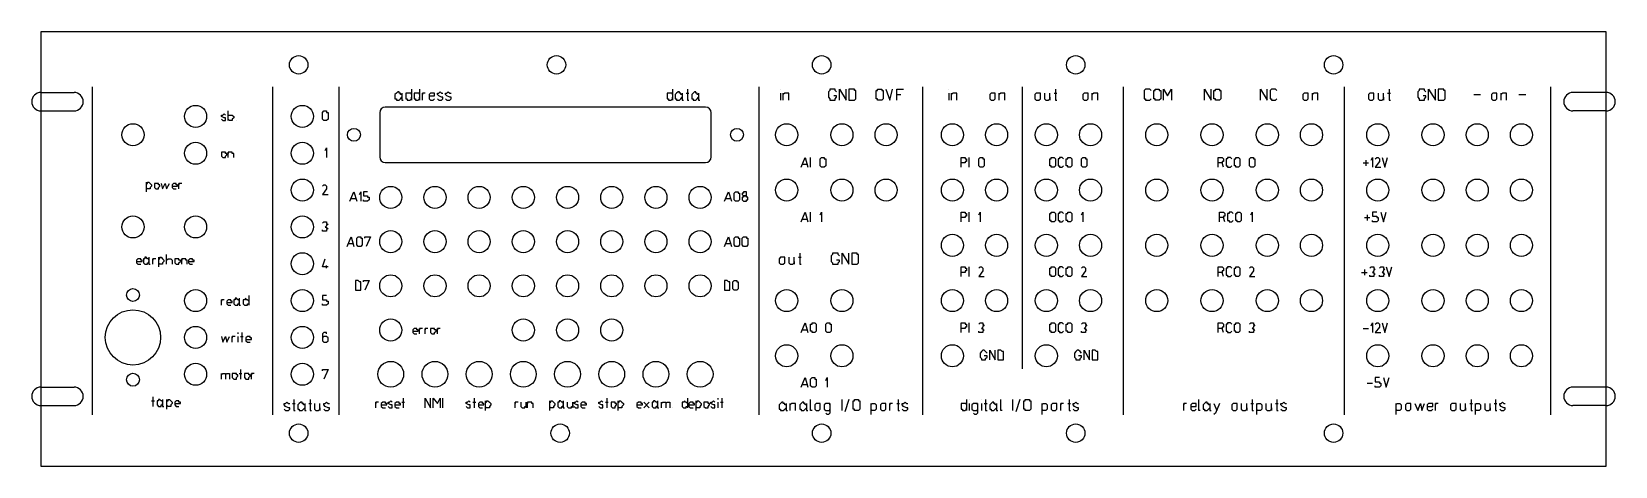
# Model space of a CAD drawing. Header units: metres. Extents: x -2 to 428, y 0 to 118.
import ezdxf

# ---------------------------------------------------------------- set-up
doc = ezdxf.new("R2010")
doc.units = ezdxf.units.M
for name, color, linetype in [('Engraving', 30, 'CONTINUOUS'), ('Panel', 7, 'CONTINUOUS'), ('ThruHoles', 7, 'CONTINUOUS')]:
    doc.layers.add(name, color=color, linetype=linetype)

msp = doc.modelspace()

# ---------------------------------------------------------------- linework, layer by layer
at = {"layer": 'Engraving'}
for p, q in [((14, 14), (14, 103)), ((63, 14), (63, 103)), ((81, 14), (81, 103)), ((96.52, 101.29), (96.15, 100.92)), ((96.15, 100.92), (96.15, 100.92)), ((96.15, 100.92), (96.15, 100.55)), ((96.15, 100.55), (96.15, 100.18)), ((96.15, 100.18), (96.15, 100.18)), ((96.15, 100.18), (96.15, 99.81)), ((96.15, 99.81), (96.15, 99.81)), ((96.15, 99.81), (96.52, 99.81)), ((96.89, 101.67), (96.52, 101.29)), ((96.52, 101.29), (96.52, 101.29)), ((96.52, 101.29), (96.52, 101.29)), ((96.52, 99.81), (96.52, 99.81)), ((96.52, 99.81), (96.52, 99.44)), ((96.52, 99.44), (96.52, 99.44)), ((96.52, 99.44), (96.89, 99.44)), ((97.27, 101.67), (96.89, 101.67)), ((96.89, 101.67), (96.89, 101.67)), ((96.89, 99.44), (96.89, 99.44)), ((96.89, 99.44), (97.27, 99.44)), ((97.27, 101.29), (97.27, 101.67)), ((97.64, 101.29), (97.27, 101.29)), ((97.27, 99.44), (97.64, 99.81)), ((97.27, 99.44), (97.27, 99.44)), ((97.27, 99.44), (97.27, 99.44)), ((97.64, 100.92), (97.64, 101.29)), ((97.64, 101.29), (97.64, 101.29)), ((97.64, 101.29), (97.64, 101.29)), ((98.01, 100.92), (97.64, 100.92)), ((97.64, 100.92), (97.64, 100.92)), ((97.64, 99.81), (98.01, 100.18)), ((97.64, 99.81), (97.64, 99.81)), ((97.64, 99.81), (97.64, 99.81)), ((97.64, 99.81), (97.64, 99.81)), ((98.01, 101.29), (98.01, 99.81)), ((98.01, 100.18), (98.01, 100.18)), ((98.01, 99.81), (98.01, 99.81)), ((98.01, 99.81), (98.01, 99.81)), ((98.01, 99.81), (98.01, 99.44)), ((98.01, 99.44), (98.01, 99.44)), ((98.01, 99.44), (98.01, 99.44)), ((98.01, 99.44), (98.38, 99.44)), ((99.49, 101.29), (99.12, 101.29)), ((99.12, 101.29), (99.12, 100.92)), ((99.12, 100.92), (99.12, 100.55)), ((99.12, 100.55), (99.12, 100.18)), ((99.12, 100.18), (99.12, 99.81)), ((99.12, 99.81), (99.49, 99.81)), ((99.86, 101.29), (99.49, 101.29)), ((99.49, 99.81), (99.49, 99.44)), ((99.49, 99.44), (99.86, 99.44)), ((100.24, 101.29), (99.86, 101.29)), ((99.86, 101.29), (99.86, 101.29)), ((99.86, 99.44), (100.24, 99.44)), ((100.61, 101.29), (100.24, 101.29)), ((100.24, 101.29), (100.24, 101.29)), ((100.24, 99.44), (100.61, 99.81)), ((100.24, 99.44), (100.24, 99.44)), ((100.61, 102.41), (100.61, 99.44)), ((100.61, 100.92), (100.61, 101.29)), ((100.61, 99.81), (100.61, 100.18)), ((101.72, 101.29), (101.35, 101.29)), ((101.35, 101.29), (101.35, 100.92)), ((101.35, 100.92), (101.35, 100.55)), ((101.35, 100.55), (101.35, 100.18)), ((101.35, 100.18), (101.35, 99.81)), ((101.35, 99.81), (101.72, 99.81)), ((102.09, 101.29), (101.72, 101.29)), ((101.72, 99.81), (101.72, 99.44)), ((101.72, 99.44), (102.09, 99.44)), ((102.46, 101.29), (102.09, 101.29)), ((102.09, 101.29), (102.09, 101.29)), ((102.09, 99.44), (102.46, 99.44)), ((102.83, 101.29), (102.46, 101.29)), ((102.46, 101.29), (102.46, 101.29)), ((102.46, 99.44), (102.83, 99.81)), ((102.46, 99.44), (102.46, 99.44)), ((102.83, 102.41), (102.83, 99.44)), ((102.83, 100.92), (102.83, 101.29)), ((102.83, 99.81), (102.83, 100.18)), ((103.58, 99.44), (103.58, 101.29)), ((103.95, 101.29), (103.58, 101.29)), ((103.58, 101.29), (103.58, 100.92)), ((104.32, 101.29), (103.95, 101.29)), ((103.95, 101.29), (103.95, 101.29)), ((103.95, 101.29), (103.95, 101.29)), ((104.32, 101.29), (104.32, 101.29)), ((105.8, 101.29), (105.43, 100.92)), ((105.43, 100.92), (105.43, 100.92)), ((105.43, 100.92), (105.43, 100.55)), ((105.43, 100.55), (106.92, 100.55)), ((105.43, 100.55), (105.43, 100.18)), ((105.43, 100.18), (105.43, 99.81)), ((105.43, 99.81), (105.43, 99.81)), ((105.43, 99.81), (105.8, 99.44)), ((106.18, 101.29), (105.8, 101.29)), ((105.8, 101.29), (105.8, 101.29)), ((105.8, 99.44), (106.18, 99.44)), ((106.55, 101.29), (106.18, 101.29)), ((106.18, 101.29), (106.18, 101.29)), ((106.18, 99.44), (106.55, 99.44)), ((106.92, 101.29), (106.55, 101.29)), ((106.55, 101.29), (106.55, 101.29)), ((106.55, 99.44), (106.92, 99.81)), ((106.55, 99.44), (106.55, 99.44)), ((106.92, 100.92), (106.92, 101.29)), ((106.92, 100.55), (106.92, 100.92)), ((106.92, 100.55), (106.92, 100.55)), ((107.66, 100.92), (107.66, 101.29)), ((107.66, 101.29), (108.03, 101.29)), ((108.03, 100.55), (107.66, 100.92)), ((107.66, 100.92), (107.66, 100.92)), ((107.66, 99.81), (108.03, 99.44)), ((108.03, 101.29), (108.4, 101.67)), ((108.77, 100.18), (108.03, 100.55)), ((108.03, 99.44), (108.4, 99.44)), ((108.4, 101.67), (108.77, 101.29)), ((108.4, 99.44), (108.77, 99.44)), ((108.77, 101.29), (108.77, 101.29)), ((108.77, 101.29), (109.15, 101.29)), ((109.15, 100.18), (108.77, 100.18)), ((108.77, 100.18), (108.77, 100.18)), ((108.77, 99.44), (109.15, 99.81)), ((109.15, 99.81), (109.15, 100.18)), ((109.15, 99.81), (109.15, 99.81)), ((109.89, 100.92), (109.89, 101.29)), ((109.89, 101.29), (110.26, 101.29)), ((110.26, 100.55), (109.89, 100.92)), ((109.89, 100.92), (109.89, 100.92)), ((109.89, 99.81), (110.26, 99.44)), ((110.26, 101.29), (110.63, 101.67)), ((111, 100.18), (110.26, 100.55)), ((110.26, 99.44), (110.63, 99.44)), ((110.63, 101.67), (111, 101.29)), ((110.63, 99.44), (111, 99.44)), ((111, 101.29), (111, 101.29)), ((111, 101.29), (111.37, 101.29)), ((111.37, 100.18), (111, 100.18)), ((111, 100.18), (111, 100.18)), ((111, 99.44), (111.37, 99.81)), ((111.37, 99.81), (111.37, 100.18)), ((111.37, 99.81), (111.37, 99.81)), ((170.4, 101.29), (170.03, 101.29)), ((170.03, 101.29), (170.03, 100.92)), ((170.03, 100.92), (170.03, 100.55)), ((170.03, 100.55), (170.03, 100.18)), ((170.03, 100.18), (170.03, 99.81)), ((170.03, 99.81), (170.4, 99.81)), ((170.77, 101.29), (170.4, 101.29)), ((170.4, 99.81), (170.4, 99.44)), ((170.4, 99.44), (170.77, 99.44)), ((171.14, 101.29), (170.77, 101.29)), ((170.77, 101.29), (170.77, 101.29)), ((170.77, 99.44), (171.14, 99.44)), ((171.51, 101.29), (171.14, 101.29)), ((171.14, 101.29), (171.14, 101.29)), ((171.14, 99.44), (171.51, 99.81)), ((171.14, 99.44), (171.14, 99.44)), ((171.51, 102.41), (171.51, 99.44)), ((171.51, 100.92), (171.51, 101.29)), ((171.51, 99.81), (171.51, 100.18)), ((172.63, 101.29), (172.26, 100.92)), ((172.26, 100.92), (172.26, 100.92)), ((172.26, 100.92), (172.26, 100.55)), ((172.26, 100.55), (172.26, 100.18)), ((172.26, 100.18), (172.26, 100.18)), ((172.26, 100.18), (172.26, 99.81)), ((172.26, 99.81), (172.26, 99.81)), ((172.26, 99.81), (172.63, 99.81)), ((173, 101.67), (172.63, 101.29)), ((172.63, 101.29), (172.63, 101.29)), ((172.63, 101.29), (172.63, 101.29)), ((172.63, 99.81), (172.63, 99.81)), ((172.63, 99.81), (172.63, 99.44)), ((172.63, 99.44), (172.63, 99.44)), ((172.63, 99.44), (173, 99.44)), ((173.37, 101.67), (173, 101.67)), ((173, 101.67), (173, 101.67)), ((173, 99.44), (173, 99.44)), ((173, 99.44), (173.37, 99.44)), ((173.37, 101.29), (173.37, 101.67)), ((173.74, 101.29), (173.37, 101.29)), ((173.37, 99.44), (173.74, 99.81)), ((173.37, 99.44), (173.37, 99.44)), ((173.37, 99.44), (173.37, 99.44)), ((173.74, 100.92), (173.74, 101.29)), ((173.74, 101.29), (173.74, 101.29)), ((173.74, 101.29), (173.74, 101.29)), ((174.11, 100.92), (173.74, 100.92)), ((173.74, 100.92), (173.74, 100.92)), ((173.74, 99.81), (174.11, 100.18)), ((173.74, 99.81), (173.74, 99.81)), ((173.74, 99.81), (173.74, 99.81)), ((173.74, 99.81), (173.74, 99.81)), ((174.11, 101.29), (174.11, 99.81)), ((174.11, 100.18), (174.11, 100.18)), ((174.11, 99.81), (174.11, 99.81)), ((174.11, 99.81), (174.11, 99.81)), ((174.11, 99.81), (174.11, 99.44)), ((174.11, 99.44), (174.11, 99.44)), ((174.11, 99.44), (174.11, 99.44)), ((174.11, 99.44), (174.48, 99.44)), ((175.23, 101.29), (175.97, 101.29)), ((175.6, 102.41), (175.6, 99.81)), ((175.6, 99.81), (175.6, 99.81)), ((175.6, 99.81), (175.6, 99.44)), ((175.6, 99.44), (175.97, 99.44)), ((175.97, 99.44), (175.97, 99.44)), ((177.08, 101.29), (176.71, 100.92)), ((176.71, 100.92), (176.71, 100.92)), ((176.71, 100.92), (176.71, 100.55)), ((176.71, 100.55), (176.71, 100.18)), ((176.71, 100.18), (176.71, 100.18)), ((176.71, 100.18), (176.71, 99.81)), ((176.71, 99.81), (176.71, 99.81)), ((176.71, 99.81), (177.08, 99.81)), ((177.45, 101.67), (177.08, 101.29)), ((177.08, 101.29), (177.08, 101.29)), ((177.08, 101.29), (177.08, 101.29)), ((177.08, 99.81), (177.08, 99.81)), ((177.08, 99.81), (177.08, 99.44)), ((177.08, 99.44), (177.08, 99.44)), ((177.08, 99.44), (177.45, 99.44)), ((177.83, 101.67), (177.45, 101.67)), ((177.45, 101.67), (177.45, 101.67)), ((177.45, 99.44), (177.45, 99.44)), ((177.45, 99.44), (177.83, 99.44)), ((177.83, 101.29), (177.83, 101.67)), ((178.2, 101.29), (177.83, 101.29)), ((177.83, 99.44), (178.2, 99.81)), ((177.83, 99.44), (177.83, 99.44)), ((177.83, 99.44), (177.83, 99.44)), ((178.2, 100.92), (178.2, 101.29)), ((178.2, 101.29), (178.2, 101.29)), ((178.2, 101.29), (178.2, 101.29)), ((178.57, 100.92), (178.2, 100.92)), ((178.2, 100.92), (178.2, 100.92)), ((178.2, 99.81), (178.57, 100.18)), ((178.2, 99.81), (178.2, 99.81)), ((178.2, 99.81), (178.2, 99.81)), ((178.2, 99.81), (178.2, 99.81)), ((178.57, 101.29), (178.57, 99.81)), ((178.57, 100.18), (178.57, 100.18)), ((178.57, 99.81), (178.57, 99.81)), ((178.57, 99.81), (178.57, 99.81)), ((178.57, 99.81), (178.57, 99.44)), ((178.57, 99.44), (178.57, 99.44)), ((178.57, 99.44), (178.57, 99.44)), ((178.57, 99.44), (178.94, 99.44)), ((195, 14), (195, 103)), ((200.84, 102.41), (200.84, 102.41)), ((200.84, 101.29), (200.84, 99.44)), ((201.59, 99.44), (201.59, 101.29)), ((201.96, 101.29), (201.59, 100.92)), ((201.59, 100.92), (201.59, 100.92)), ((202.33, 101.29), (201.96, 101.29)), ((201.96, 101.29), (201.96, 101.29)), ((202.7, 101.29), (202.33, 101.29)), ((202.33, 101.29), (202.33, 101.29)), ((203.07, 101.29), (202.7, 101.29)), ((202.7, 101.29), (202.7, 101.29)), ((203.07, 100.92), (203.07, 101.29)), ((203.07, 100.55), (203.07, 100.92)), ((203.07, 99.44), (203.07, 100.55)), ((214.21, 102.04), (213.84, 101.67)), ((213.84, 101.67), (213.84, 101.29)), ((213.84, 101.29), (213.84, 100.55)), ((213.84, 100.55), (213.84, 100.18)), ((213.84, 100.18), (214.21, 99.81)), ((214.58, 102.41), (214.21, 102.41)), ((214.21, 102.41), (214.21, 102.04)), ((214.21, 99.81), (214.21, 99.44)), ((214.21, 99.44), (214.58, 99.44)), ((215.32, 102.41), (214.58, 102.41)), ((214.58, 99.44), (215.32, 99.44)), ((215.69, 102.41), (215.32, 102.41)), ((216.06, 100.55), (215.32, 100.55)), ((215.32, 99.44), (215.69, 99.44)), ((215.69, 102.04), (215.69, 102.41)), ((216.06, 101.67), (215.69, 102.04)), ((215.69, 99.81), (216.06, 100.18)), ((215.69, 99.44), (215.69, 99.81)), ((216.06, 100.18), (216.06, 100.55)), ((216.81, 99.44), (216.81, 102.41)), ((216.81, 102.41), (218.66, 99.44)), ((218.66, 99.44), (218.66, 102.41)), ((219.41, 102.41), (219.41, 99.44)), ((220.52, 102.41), (219.41, 102.41)), ((219.41, 99.44), (220.52, 99.44)), ((220.89, 102.41), (220.52, 102.41)), ((220.52, 99.44), (220.89, 99.44)), ((220.89, 102.04), (220.89, 102.41)), ((221.26, 102.04), (220.89, 102.04)), ((220.89, 99.44), (221.26, 99.81)), ((220.89, 99.44), (220.89, 99.44)), ((221.26, 101.67), (221.26, 102.04)), ((221.26, 101.29), (221.26, 101.67)), ((221.26, 100.18), (221.26, 101.29)), ((221.26, 99.81), (221.26, 100.18)), ((221.26, 100.18), (221.26, 100.18)), ((226.83, 101.67), (226.83, 102.04)), ((226.83, 102.04), (227.2, 102.04)), ((226.83, 100.18), (226.83, 101.67)), ((226.83, 99.81), (226.83, 100.18)), ((226.83, 100.18), (226.83, 100.18)), ((227.2, 99.81), (226.83, 99.81)), ((227.2, 102.04), (227.2, 102.41)), ((227.2, 102.41), (227.57, 102.41)), ((227.2, 99.44), (227.2, 99.81)), ((227.57, 99.44), (227.2, 99.44)), ((227.57, 102.41), (227.94, 102.41)), ((227.94, 99.44), (227.57, 99.44)), ((227.94, 102.41), (227.94, 102.41)), ((227.94, 102.41), (228.31, 102.41)), ((228.31, 99.44), (227.94, 99.44)), ((227.94, 99.44), (227.94, 99.44)), ((228.31, 102.41), (228.31, 102.04)), ((228.31, 102.04), (228.69, 102.04)), ((228.69, 99.81), (228.31, 99.44)), ((228.69, 102.04), (228.69, 101.67)), ((228.69, 101.67), (228.69, 101.67)), ((228.69, 101.67), (228.69, 100.18)), ((228.69, 100.18), (228.69, 99.81)), ((228.69, 99.81), (228.69, 99.81)), ((229.43, 102.41), (230.54, 99.44)), ((230.54, 99.44), (231.28, 102.41)), ((232.4, 99.44), (232.4, 102.41)), ((232.4, 102.41), (234.25, 102.41)), ((232.4, 100.92), (233.51, 100.92)), ((239.5, 14), (239.5, 103)), ((246.51, 102.41), (246.51, 102.41)), ((246.51, 101.29), (246.51, 99.44)), ((247.25, 99.44), (247.25, 101.29)), ((247.62, 101.29), (247.25, 100.92)), ((247.25, 100.92), (247.25, 100.92)), ((247.99, 101.29), (247.62, 101.29)), ((247.62, 101.29), (247.62, 101.29)), ((248.36, 101.29), (247.99, 101.29)), ((247.99, 101.29), (247.99, 101.29)), ((248.73, 101.29), (248.36, 101.29)), ((248.36, 101.29), (248.36, 101.29)), ((248.73, 100.92), (248.73, 101.29)), ((248.73, 100.55), (248.73, 100.92)), ((248.73, 99.44), (248.73, 100.55)), ((258.01, 101.29), (257.64, 100.92)), ((257.64, 100.92), (257.64, 100.55)), ((257.64, 100.55), (257.64, 100.18)), ((257.64, 100.18), (257.64, 99.81)), ((257.64, 99.81), (257.64, 99.81)), ((257.64, 99.81), (258.01, 99.44)), ((258.39, 101.29), (258.01, 101.29)), ((258.01, 101.29), (258.01, 101.29)), ((258.01, 99.44), (258.39, 99.44)), ((258.76, 101.29), (258.39, 101.29)), ((258.39, 101.29), (258.39, 101.29)), ((258.39, 99.44), (258.39, 99.44)), ((258.39, 99.44), (258.76, 99.44)), ((259.13, 101.29), (258.76, 101.29)), ((258.76, 99.44), (259.13, 99.81)), ((259.13, 100.92), (259.13, 101.29)), ((259.13, 100.55), (259.13, 100.92)), ((259.13, 100.18), (259.13, 100.55)), ((259.13, 99.81), (259.13, 100.18)), ((259.13, 99.81), (259.13, 99.81)), ((260.24, 99.44), (260.24, 101.29)), ((260.61, 101.29), (260.24, 100.92)), ((260.24, 100.92), (260.24, 100.92)), ((260.98, 101.29), (260.61, 101.29)), ((260.61, 101.29), (260.61, 101.29)), ((261.36, 101.29), (260.98, 101.29)), ((260.98, 101.29), (260.98, 101.29)), ((261.73, 101.29), (261.36, 101.29)), ((261.36, 101.29), (261.36, 101.29)), ((261.73, 100.92), (261.73, 101.29)), ((261.73, 100.55), (261.73, 100.92)), ((261.73, 99.44), (261.73, 100.55)), ((266.5, 26.5), (266.5, 103)), ((270.27, 101.29), (269.89, 100.92)), ((269.89, 100.92), (269.89, 100.55)), ((269.89, 100.55), (269.89, 100.18)), ((269.89, 100.18), (269.89, 99.81)), ((269.89, 99.81), (269.89, 99.81)), ((269.89, 99.81), (270.27, 99.44)), ((270.64, 101.29), (270.27, 101.29)), ((270.27, 101.29), (270.27, 101.29)), ((270.27, 99.44), (270.64, 99.44)), ((271.01, 101.29), (270.64, 101.29)), ((270.64, 101.29), (270.64, 101.29)), ((270.64, 99.44), (270.64, 99.44)), ((270.64, 99.44), (271.01, 99.44)), ((271.38, 101.29), (271.01, 101.29)), ((271.01, 99.44), (271.38, 99.81)), ((271.38, 100.92), (271.38, 101.29)), ((271.38, 100.55), (271.38, 100.92)), ((271.38, 100.18), (271.38, 100.55)), ((271.38, 99.81), (271.38, 100.18)), ((271.38, 99.81), (271.38, 99.81)), ((272.49, 101.29), (272.49, 100.18)), ((272.49, 100.18), (272.49, 99.81)), ((272.49, 99.81), (272.49, 99.81)), ((272.49, 99.81), (272.86, 99.44)), ((272.86, 99.44), (272.86, 99.44)), ((272.86, 99.44), (273.24, 99.44)), ((273.24, 99.44), (273.61, 99.44)), ((273.61, 99.44), (273.98, 99.81)), ((273.61, 99.44), (273.61, 99.44)), ((273.98, 100.18), (273.98, 101.29)), ((273.98, 99.81), (273.98, 100.18)), ((273.98, 100.18), (273.98, 99.44)), ((273.98, 99.81), (273.98, 99.81)), ((275.09, 101.29), (275.83, 101.29)), ((275.46, 102.41), (275.46, 99.81)), ((275.46, 99.81), (275.46, 99.81)), ((275.46, 99.81), (275.46, 99.44)), ((275.46, 99.44), (275.83, 99.44)), ((275.83, 99.44), (275.83, 99.44)), ((283.26, 101.29), (282.89, 100.92)), ((282.89, 100.92), (282.89, 100.55)), ((282.89, 100.55), (282.89, 100.18)), ((282.89, 100.18), (282.89, 99.81)), ((282.89, 99.81), (282.89, 99.81)), ((282.89, 99.81), (283.26, 99.44)), ((283.63, 101.29), (283.26, 101.29)), ((283.26, 101.29), (283.26, 101.29)), ((283.26, 99.44), (283.63, 99.44)), ((284, 101.29), (283.63, 101.29)), ((283.63, 101.29), (283.63, 101.29)), ((283.63, 99.44), (283.63, 99.44)), ((283.63, 99.44), (284, 99.44)), ((284.37, 101.29), (284, 101.29)), ((284, 99.44), (284.37, 99.81)), ((284.37, 100.92), (284.37, 101.29)), ((284.37, 100.55), (284.37, 100.92)), ((284.37, 100.18), (284.37, 100.55)), ((284.37, 99.81), (284.37, 100.18)), ((284.37, 99.81), (284.37, 99.81)), ((285.49, 99.44), (285.49, 101.29)), ((285.86, 101.29), (285.49, 100.92)), ((285.49, 100.92), (285.49, 100.92)), ((286.23, 101.29), (285.86, 101.29)), ((285.86, 101.29), (285.86, 101.29)), ((286.6, 101.29), (286.23, 101.29)), ((286.23, 101.29), (286.23, 101.29)), ((286.97, 101.29), (286.6, 101.29)), ((286.6, 101.29), (286.6, 101.29)), ((286.97, 100.92), (286.97, 101.29)), ((286.97, 100.55), (286.97, 100.92)), ((286.97, 99.44), (286.97, 100.55)), ((294, 14), (294, 103)), ((299.97, 102.41), (299.59, 102.04)), ((299.59, 102.04), (299.59, 101.67)), ((299.59, 101.67), (299.59, 100.18)), ((299.59, 100.18), (299.59, 99.81)), ((299.59, 99.81), (299.97, 99.81)), ((300.34, 102.41), (299.97, 102.41)), ((299.97, 99.81), (299.97, 99.44)), ((299.97, 99.44), (300.34, 99.44)), ((300.71, 102.41), (300.34, 102.41)), ((300.34, 99.44), (300.71, 99.44)), ((301.08, 102.41), (300.71, 102.41)), ((300.71, 102.41), (300.71, 102.41)), ((300.71, 99.44), (300.71, 99.44)), ((300.71, 99.44), (301.08, 99.44)), ((301.45, 102.04), (301.08, 102.41)), ((301.08, 99.44), (301.45, 99.81)), ((301.45, 99.81), (301.45, 99.81)), ((301.45, 99.81), (301.45, 99.81)), ((302.19, 101.67), (302.19, 102.04)), ((302.19, 102.04), (302.56, 102.04)), ((302.19, 100.18), (302.19, 101.67)), ((302.19, 99.81), (302.19, 100.18)), ((302.19, 100.18), (302.19, 100.18)), ((302.56, 99.81), (302.19, 99.81)), ((302.56, 102.04), (302.56, 102.41)), ((302.56, 102.41), (302.94, 102.41)), ((302.56, 99.44), (302.56, 99.81)), ((302.94, 99.44), (302.56, 99.44)), ((302.94, 102.41), (303.31, 102.41)), ((303.31, 99.44), (302.94, 99.44)), ((303.31, 102.41), (303.31, 102.41)), ((303.31, 102.41), (303.68, 102.41)), ((303.68, 99.44), (303.31, 99.44)), ((303.31, 99.44), (303.31, 99.44)), ((303.68, 102.41), (303.68, 102.04)), ((303.68, 102.04), (304.05, 102.04)), ((304.05, 99.81), (303.68, 99.44)), ((304.05, 102.04), (304.05, 101.67)), ((304.05, 101.67), (304.05, 101.67)), ((304.05, 101.67), (304.05, 100.18)), ((304.05, 100.18), (304.05, 99.81)), ((304.05, 99.81), (304.05, 99.81)), ((304.79, 99.44), (304.79, 102.41)), ((304.79, 102.41), (305.9, 100.55)), ((305.9, 100.55), (307.02, 102.41)), ((307.02, 102.41), (307.02, 99.44)), ((315.93, 99.44), (315.93, 102.41)), ((315.93, 102.41), (317.78, 99.44)), ((317.78, 99.44), (317.78, 102.41)), ((318.53, 101.67), (318.53, 102.04)), ((318.53, 102.04), (318.9, 102.04)), ((318.53, 100.18), (318.53, 101.67)), ((318.53, 99.81), (318.53, 100.18)), ((318.53, 100.18), (318.53, 100.18)), ((318.9, 99.81), (318.53, 99.81)), ((318.9, 102.04), (318.9, 102.41)), ((318.9, 102.41), (319.27, 102.41)), ((318.9, 99.44), (318.9, 99.81)), ((319.27, 99.44), (318.9, 99.44)), ((319.27, 102.41), (319.64, 102.41)), ((319.64, 99.44), (319.27, 99.44)), ((319.64, 102.41), (319.64, 102.41)), ((319.64, 102.41), (320.01, 102.41)), ((320.01, 99.44), (319.64, 99.44)), ((319.64, 99.44), (319.64, 99.44)), ((320.01, 102.41), (320.01, 102.04)), ((320.01, 102.04), (320.38, 102.04)), ((320.38, 99.81), (320.01, 99.44)), ((320.38, 102.04), (320.38, 101.67)), ((320.38, 101.67), (320.38, 101.67)), ((320.38, 101.67), (320.38, 100.18)), ((320.38, 100.18), (320.38, 99.81)), ((320.38, 99.81), (320.38, 99.81)), ((331.15, 99.44), (331.15, 102.41)), ((331.15, 102.41), (333.01, 99.44)), ((333.01, 99.44), (333.01, 102.41)), ((334.12, 102.41), (333.75, 102.04)), ((333.75, 102.04), (333.75, 101.67)), ((333.75, 101.67), (333.75, 100.18)), ((333.75, 100.18), (333.75, 99.81)), ((333.75, 99.81), (334.12, 99.81)), ((334.49, 102.41), (334.12, 102.41)), ((334.12, 99.81), (334.12, 99.44)), ((334.12, 99.44), (334.49, 99.44)), ((334.86, 102.41), (334.49, 102.41)), ((334.49, 99.44), (334.86, 99.44)), ((335.23, 102.41), (334.86, 102.41)), ((334.86, 102.41), (334.86, 102.41)), ((334.86, 99.44), (334.86, 99.44)), ((334.86, 99.44), (335.23, 99.44)), ((335.6, 102.04), (335.23, 102.41)), ((335.23, 99.44), (335.6, 99.81)), ((335.6, 99.81), (335.6, 99.81)), ((335.6, 99.81), (335.6, 99.81)), ((343.03, 101.29), (342.66, 100.92)), ((342.66, 100.92), (342.66, 100.55)), ((342.66, 100.55), (342.66, 100.18)), ((342.66, 100.18), (342.66, 99.81)), ((342.66, 99.81), (342.66, 99.81)), ((342.66, 99.81), (343.03, 99.44)), ((343.4, 101.29), (343.03, 101.29)), ((343.03, 101.29), (343.03, 101.29)), ((343.03, 99.44), (343.4, 99.44)), ((343.77, 101.29), (343.4, 101.29)), ((343.4, 101.29), (343.4, 101.29)), ((343.4, 99.44), (343.4, 99.44)), ((343.4, 99.44), (343.77, 99.44)), ((344.14, 101.29), (343.77, 101.29)), ((343.77, 99.44), (344.14, 99.81)), ((344.14, 100.92), (344.14, 101.29)), ((344.14, 100.55), (344.14, 100.92)), ((344.14, 100.18), (344.14, 100.55)), ((344.14, 99.81), (344.14, 100.18)), ((344.14, 99.81), (344.14, 99.81)), ((345.26, 99.44), (345.26, 101.29)), ((345.63, 101.29), (345.26, 100.92)), ((345.26, 100.92), (345.26, 100.92)), ((346, 101.29), (345.63, 101.29)), ((345.63, 101.29), (345.63, 101.29)), ((346.37, 101.29), (346, 101.29)), ((346, 101.29), (346, 101.29)), ((346.74, 101.29), (346.37, 101.29)), ((346.37, 101.29), (346.37, 101.29)), ((346.74, 100.92), (346.74, 101.29)), ((346.74, 100.55), (346.74, 100.92)), ((346.74, 99.44), (346.74, 100.55)), ((354, 14), (354, 103)), ((360.85, 101.29), (360.48, 100.92)), ((360.48, 100.92), (360.48, 100.55)), ((360.48, 100.55), (360.48, 100.18)), ((360.48, 100.18), (360.48, 99.81)), ((360.48, 99.81), (360.48, 99.81)), ((360.48, 99.81), (360.85, 99.44)), ((361.22, 101.29), (360.85, 101.29)), ((360.85, 101.29), (360.85, 101.29)), ((360.85, 99.44), (361.22, 99.44)), ((361.59, 101.29), (361.22, 101.29)), ((361.22, 101.29), (361.22, 101.29)), ((361.22, 99.44), (361.22, 99.44)), ((361.22, 99.44), (361.59, 99.44)), ((361.96, 101.29), (361.59, 101.29)), ((361.59, 99.44), (361.96, 99.81)), ((361.96, 100.92), (361.96, 101.29)), ((361.96, 100.55), (361.96, 100.92)), ((361.96, 100.18), (361.96, 100.55)), ((361.96, 99.81), (361.96, 100.18)), ((361.96, 99.81), (361.96, 99.81)), ((363.08, 101.29), (363.08, 100.18)), ((363.08, 100.18), (363.08, 99.81)), ((363.08, 99.81), (363.08, 99.81)), ((363.08, 99.81), (363.45, 99.44)), ((363.45, 99.44), (363.45, 99.44)), ((363.45, 99.44), (363.82, 99.44)), ((363.82, 99.44), (364.19, 99.44)), ((364.19, 99.44), (364.56, 99.81)), ((364.19, 99.44), (364.19, 99.44)), ((364.56, 100.18), (364.56, 101.29)), ((364.56, 99.81), (364.56, 100.18)), ((364.56, 100.18), (364.56, 99.44)), ((364.56, 99.81), (364.56, 99.81)), ((365.68, 101.29), (366.42, 101.29)), ((366.05, 102.41), (366.05, 99.81)), ((366.05, 99.81), (366.05, 99.81)), ((366.05, 99.81), (366.05, 99.44)), ((366.05, 99.44), (366.42, 99.44)), ((366.42, 99.44), (366.42, 99.44)), ((374.21, 102.04), (373.84, 101.67)), ((373.84, 101.67), (373.84, 101.29)), ((373.84, 101.29), (373.84, 100.55)), ((373.84, 100.55), (373.84, 100.18)), ((373.84, 100.18), (374.21, 99.81)), ((374.59, 102.41), (374.21, 102.41)), ((374.21, 102.41), (374.21, 102.04)), ((374.21, 99.81), (374.21, 99.44)), ((374.21, 99.44), (374.59, 99.44)), ((375.33, 102.41), (374.59, 102.41)), ((374.59, 99.44), (375.33, 99.44)), ((375.7, 102.41), (375.33, 102.41)), ((376.07, 100.55), (375.33, 100.55)), ((375.33, 99.44), (375.7, 99.44)), ((375.7, 102.04), (375.7, 102.41)), ((376.07, 101.67), (375.7, 102.04)), ((375.7, 99.81), (376.07, 100.18)), ((375.7, 99.44), (375.7, 99.81)), ((376.07, 100.18), (376.07, 100.55)), ((376.81, 99.44), (376.81, 102.41)), ((376.81, 102.41), (378.67, 99.44)), ((378.67, 99.44), (378.67, 102.41)), ((379.41, 102.41), (379.41, 99.44)), ((380.52, 102.41), (379.41, 102.41)), ((379.41, 99.44), (380.52, 99.44)), ((380.9, 102.41), (380.52, 102.41)), ((380.52, 99.44), (380.9, 99.44)), ((380.9, 102.04), (380.9, 102.41)), ((381.27, 102.04), (380.9, 102.04)), ((380.9, 99.44), (381.27, 99.81)), ((380.9, 99.44), (380.9, 99.44)), ((381.27, 101.67), (381.27, 102.04)), ((381.27, 101.29), (381.27, 101.67)), ((381.27, 100.18), (381.27, 101.29)), ((381.27, 99.81), (381.27, 100.18)), ((381.27, 100.18), (381.27, 100.18)), ((389.06, 100.92), (390.92, 100.92)), ((394.26, 101.29), (393.89, 100.92)), ((393.89, 100.92), (393.89, 100.55)), ((393.89, 100.55), (393.89, 100.18)), ((393.89, 100.18), (393.89, 99.81)), ((393.89, 99.81), (393.89, 99.81)), ((393.89, 99.81), (394.26, 99.44)), ((394.63, 101.29), (394.26, 101.29)), ((394.26, 101.29), (394.26, 101.29)), ((394.26, 99.44), (394.63, 99.44)), ((395, 101.29), (394.63, 101.29)), ((394.63, 101.29), (394.63, 101.29)), ((394.63, 99.44), (394.63, 99.44)), ((394.63, 99.44), (395, 99.44)), ((395.37, 101.29), (395, 101.29)), ((395, 99.44), (395.37, 99.81)), ((395.37, 100.92), (395.37, 101.29)), ((395.37, 100.55), (395.37, 100.92)), ((395.37, 100.18), (395.37, 100.55)), ((395.37, 99.81), (395.37, 100.18)), ((395.37, 99.81), (395.37, 99.81)), ((396.49, 99.44), (396.49, 101.29)), ((396.86, 101.29), (396.49, 100.92)), ((396.49, 100.92), (396.49, 100.92)), ((397.23, 101.29), (396.86, 101.29)), ((396.86, 101.29), (396.86, 101.29)), ((397.6, 101.29), (397.23, 101.29)), ((397.23, 101.29), (397.23, 101.29)), ((397.97, 101.29), (397.6, 101.29)), ((397.6, 101.29), (397.6, 101.29)), ((397.97, 100.92), (397.97, 101.29)), ((397.97, 100.55), (397.97, 100.92)), ((397.97, 99.44), (397.97, 100.55)), ((401.31, 100.92), (403.17, 100.92)), ((410, 14), (410, 103)), ((49, 94.98), (49, 95.35)), ((49, 95.35), (49.38, 95.35)), ((49.75, 94.61), (49, 94.98)), ((49, 94.98), (49, 94.98)), ((49, 94.98), (49, 94.98)), ((49.38, 95.35), (49.75, 95.73)), ((49.75, 95.73), (49.75, 95.73)), ((49.75, 95.73), (50.12, 95.35)), ((50.12, 94.61), (49.75, 94.61)), ((50.12, 95.35), (50.12, 95.35)), ((50.12, 94.24), (50.12, 94.61)), ((50.12, 94.61), (50.12, 94.61)), ((50.86, 93.87), (50.86, 96.47)), ((50.86, 95.35), (51.23, 95.35)), ((51.23, 95.35), (51.23, 95.35)), ((51.23, 95.35), (51.6, 95.35)), ((51.6, 95.35), (51.97, 95.35)), ((51.97, 95.35), (51.97, 95.35)), ((51.97, 95.35), (52.35, 94.98)), ((52.35, 94.61), (51.97, 94.24)), ((52.35, 94.98), (52.35, 94.61)), ((76.48, 96.1), (76.85, 96.47)), ((76.48, 95.73), (76.48, 96.1)), ((76.48, 96.1), (76.48, 96.1)), ((76.48, 94.61), (76.48, 95.73)), ((76.48, 94.24), (76.48, 94.61)), ((76.85, 96.47), (77.22, 96.47)), ((77.22, 96.47), (77.22, 96.47)), ((77.22, 96.47), (77.59, 96.47)), ((77.59, 96.47), (77.59, 96.1)), ((77.59, 96.1), (77.96, 96.1)), ((77.96, 96.1), (77.96, 95.73)), ((77.96, 95.73), (77.96, 95.73)), ((77.96, 95.73), (77.96, 94.24)), ((49, 94.24), (49.38, 93.87)), ((49.38, 93.87), (49.75, 93.87)), ((49.75, 93.87), (50.12, 93.87)), ((50.12, 93.87), (50.12, 94.24)), ((50.12, 93.87), (50.12, 93.87)), ((51.23, 93.87), (50.86, 94.24)), ((51.6, 93.87), (51.23, 93.87)), ((51.23, 93.87), (51.23, 93.87)), ((51.97, 93.87), (51.6, 93.87)), ((51.97, 94.24), (51.97, 93.87)), ((53.09, 93.87), (53.09, 93.87)), ((76.85, 93.87), (76.48, 94.24)), ((76.48, 94.24), (76.48, 94.24)), ((76.48, 94.24), (76.48, 94.24)), ((77.22, 93.87), (76.85, 93.87)), ((77.59, 93.87), (77.22, 93.87)), ((77.22, 93.87), (77.22, 93.87)), ((77.96, 94.24), (77.59, 93.87)), ((77.59, 93.87), (77.59, 93.87)), ((77.96, 94.24), (77.96, 94.24)), ((77.22, 85.7), (77.59, 86.44)), ((77.59, 86.44), (77.59, 83.85)), ((49.38, 85.33), (49, 85.33)), ((49, 85.33), (49, 84.96)), ((49, 84.96), (49, 84.59)), ((49, 84.96), (49, 84.96)), ((49, 84.59), (49, 84.22)), ((49, 84.22), (49, 84.22)), ((49, 84.22), (49.38, 83.85)), ((49.75, 85.33), (49.38, 85.33)), ((49.38, 85.33), (49.38, 85.33)), ((49.38, 83.85), (49.75, 83.85)), ((50.12, 85.33), (49.75, 85.33)), ((49.75, 83.85), (49.75, 83.85)), ((49.75, 83.85), (50.12, 83.85)), ((50.12, 84.96), (50.12, 85.33)), ((50.12, 85.33), (50.12, 85.33)), ((50.49, 84.96), (50.12, 84.96)), ((50.12, 84.22), (50.49, 84.59)), ((50.12, 83.85), (50.12, 84.22)), ((50.12, 84.22), (50.12, 84.22)), ((50.49, 84.59), (50.49, 84.96)), ((50.86, 83.85), (50.86, 85.33)), ((51.23, 85.33), (50.86, 85.33)), ((50.86, 85.33), (50.86, 84.96)), ((51.6, 85.33), (51.23, 85.33)), ((51.23, 85.33), (51.23, 85.33)), ((51.23, 85.33), (51.23, 85.33)), ((51.97, 85.33), (51.6, 85.33)), ((51.6, 85.33), (51.6, 85.33)), ((51.97, 84.96), (51.97, 85.33)), ((51.97, 85.33), (51.97, 85.33)), ((52.35, 84.96), (51.97, 84.96)), ((52.35, 83.85), (52.35, 84.96)), ((206.41, 81.25), (207.53, 83.85)), ((206.78, 81.99), (207.9, 81.99)), ((207.53, 83.85), (208.27, 81.25)), ((209.01, 81.25), (209.01, 83.85)), ((211.61, 83.47), (211.98, 83.85)), ((211.61, 83.1), (211.61, 83.47)), ((211.61, 83.47), (211.61, 83.47)), ((211.61, 81.99), (211.61, 83.1)), ((211.61, 81.62), (211.61, 81.99)), ((211.98, 83.85), (212.35, 83.85)), ((212.35, 83.85), (212.35, 83.85)), ((212.35, 83.85), (212.72, 83.85)), ((212.72, 83.85), (212.72, 83.47)), ((212.72, 83.47), (213.09, 83.47)), ((213.09, 83.47), (213.09, 83.1)), ((213.09, 83.1), (213.09, 83.1)), ((213.09, 83.1), (213.09, 81.62)), ((249.85, 81.25), (249.85, 83.85)), ((249.85, 83.85), (250.96, 83.85)), ((250.96, 82.36), (249.85, 82.36)), ((250.96, 83.85), (250.96, 83.47)), ((250.96, 83.47), (251.33, 83.47)), ((251.33, 82.73), (250.96, 82.73)), ((250.96, 82.73), (250.96, 82.36)), ((251.33, 83.47), (251.33, 83.47)), ((251.33, 83.47), (251.33, 83.1)), ((251.33, 83.1), (251.33, 83.1)), ((251.33, 83.1), (251.33, 83.1)), ((251.33, 83.1), (251.33, 82.73)), ((251.33, 82.73), (251.33, 82.73)), ((252.07, 81.25), (252.07, 83.85)), ((254.67, 83.47), (255.04, 83.85)), ((254.67, 83.1), (254.67, 83.47)), ((254.67, 83.47), (254.67, 83.47)), ((254.67, 81.99), (254.67, 83.1)), ((254.67, 81.62), (254.67, 81.99)), ((255.04, 83.85), (255.42, 83.85)), ((255.42, 83.85), (255.42, 83.85)), ((255.42, 83.85), (255.79, 83.85)), ((255.79, 83.85), (255.79, 83.47)), ((255.79, 83.47), (256.16, 83.47)), ((256.16, 83.47), (256.16, 83.1)), ((256.16, 83.1), (256.16, 83.1)), ((256.16, 83.1), (256.16, 81.62)), ((273.98, 83.1), (273.98, 83.47)), ((273.98, 83.47), (274.35, 83.47)), ((273.98, 81.99), (273.98, 83.1)), ((273.98, 81.62), (273.98, 81.99)), ((274.35, 83.47), (274.35, 83.85)), ((274.35, 83.85), (274.72, 83.85)), ((274.72, 83.85), (274.72, 83.85)), ((274.72, 83.85), (275.09, 83.85)), ((275.09, 83.85), (275.09, 83.85)), ((275.09, 83.85), (275.46, 83.47)), ((275.46, 83.47), (275.46, 83.47)), ((275.46, 83.47), (275.46, 83.1)), ((275.46, 83.1), (275.46, 83.1)), ((275.46, 83.1), (275.46, 81.99)), ((275.46, 81.99), (275.46, 81.62)), ((276.58, 83.47), (276.21, 83.47)), ((276.21, 83.47), (276.21, 83.1)), ((276.21, 83.1), (276.21, 81.99)), ((276.21, 81.99), (276.21, 81.62)), ((276.95, 83.85), (276.58, 83.85)), ((276.58, 83.85), (276.58, 83.47)), ((277.32, 83.85), (276.95, 83.85)), ((277.69, 83.47), (277.32, 83.85)), ((277.69, 83.47), (277.69, 83.47)), ((278.43, 83.1), (278.43, 83.47)), ((278.43, 83.47), (278.8, 83.47)), ((278.43, 81.99), (278.43, 83.1)), ((278.43, 81.62), (278.43, 81.99)), ((278.8, 83.47), (278.8, 83.85)), ((278.8, 83.85), (279.18, 83.85)), ((279.18, 83.85), (279.18, 83.85)), ((279.18, 83.85), (279.55, 83.85)), ((279.55, 83.85), (279.55, 83.85)), ((279.55, 83.85), (279.92, 83.47)), ((279.92, 83.47), (279.92, 83.47)), ((279.92, 83.47), (279.92, 83.1)), ((279.92, 83.1), (279.92, 83.1)), ((279.92, 83.1), (279.92, 81.99)), ((279.92, 81.99), (279.92, 81.62)), ((282.52, 83.47), (282.89, 83.85)), ((282.52, 83.1), (282.52, 83.47)), ((282.52, 83.47), (282.52, 83.47)), ((282.52, 81.99), (282.52, 83.1)), ((282.52, 81.62), (282.52, 81.99)), ((282.89, 83.85), (283.26, 83.85)), ((283.26, 83.85), (283.26, 83.85)), ((283.26, 83.85), (283.63, 83.85)), ((283.63, 83.85), (283.63, 83.47)), ((283.63, 83.47), (284, 83.47)), ((284, 83.47), (284, 83.1)), ((284, 83.1), (284, 83.1)), ((284, 83.1), (284, 81.62)), ((319.64, 81.25), (319.64, 83.85)), ((319.64, 83.85), (320.75, 83.85)), ((320.75, 82.36), (319.64, 82.36)), ((320.75, 83.85), (320.75, 83.85)), ((320.75, 83.85), (321.13, 83.47)), ((321.13, 82.73), (320.75, 82.73)), ((320.75, 82.73), (320.75, 82.36)), ((320.75, 82.36), (320.75, 82.36)), ((321.13, 81.25), (320.75, 82.36)), ((321.13, 83.47), (321.13, 83.47)), ((321.13, 83.47), (321.13, 83.1)), ((321.13, 83.1), (321.13, 83.1)), ((321.13, 83.1), (321.13, 82.73)), ((321.13, 82.73), (321.13, 82.73)), ((322.24, 83.47), (321.87, 83.47)), ((321.87, 83.47), (321.87, 83.1)), ((321.87, 83.1), (321.87, 81.99)), ((321.87, 81.99), (321.87, 81.62)), ((322.61, 83.85), (322.24, 83.85)), ((322.24, 83.85), (322.24, 83.47)), ((322.98, 83.85), (322.61, 83.85)), ((323.35, 83.47), (322.98, 83.85)), ((323.35, 83.47), (323.35, 83.47)), ((324.1, 83.1), (324.1, 83.47)), ((324.1, 83.47), (324.47, 83.47)), ((324.1, 81.99), (324.1, 83.1)), ((324.1, 81.62), (324.1, 81.99)), ((324.47, 83.47), (324.47, 83.85)), ((324.47, 83.85), (324.84, 83.85)), ((324.84, 83.85), (324.84, 83.85)), ((324.84, 83.85), (325.21, 83.85)), ((325.21, 83.85), (325.21, 83.85)), ((325.21, 83.85), (325.58, 83.47)), ((325.58, 83.47), (325.58, 83.47)), ((325.58, 83.47), (325.58, 83.1)), ((325.58, 83.1), (325.58, 83.1)), ((325.58, 83.1), (325.58, 81.99)), ((325.58, 81.99), (325.58, 81.62)), ((328.18, 83.47), (328.55, 83.85)), ((328.18, 83.1), (328.18, 83.47)), ((328.18, 83.47), (328.18, 83.47)), ((328.18, 81.99), (328.18, 83.1)), ((328.18, 81.62), (328.18, 81.99)), ((328.55, 83.85), (328.92, 83.85)), ((328.92, 83.85), (328.92, 83.85)), ((328.92, 83.85), (329.29, 83.85)), ((329.29, 83.85), (329.29, 83.47)), ((329.29, 83.47), (329.66, 83.47)), ((329.66, 83.47), (329.66, 83.1)), ((329.66, 83.1), (329.66, 83.1)), ((329.66, 83.1), (329.66, 81.62)), ((358.99, 82.36), (360.48, 82.36)), ((359.74, 83.1), (359.74, 81.62)), ((361.22, 83.1), (361.59, 83.85)), ((361.59, 83.85), (361.59, 81.25)), ((362.33, 83.47), (362.71, 83.85)), ((362.33, 83.47), (362.33, 83.47)), ((363.45, 82.73), (362.33, 81.25)), ((362.71, 83.85), (363.08, 83.85)), ((363.08, 83.85), (363.08, 83.85)), ((363.08, 83.85), (363.45, 83.47)), ((363.45, 83.47), (363.45, 83.47)), ((363.45, 83.47), (363.45, 83.1)), ((363.45, 83.1), (363.45, 83.1)), ((363.45, 83.1), (363.45, 82.73)), ((363.45, 82.73), (363.45, 82.73)), ((363.45, 82.73), (363.45, 82.73)), ((364.19, 83.85), (364.93, 81.25)), ((364.93, 81.25), (365.68, 83.85)), ((211.98, 81.25), (211.61, 81.62)), ((211.61, 81.62), (211.61, 81.62)), ((211.61, 81.62), (211.61, 81.62)), ((212.35, 81.25), (211.98, 81.25)), ((212.72, 81.25), (212.35, 81.25)), ((212.35, 81.25), (212.35, 81.25)), ((213.09, 81.62), (212.72, 81.25)), ((212.72, 81.25), (212.72, 81.25)), ((213.09, 81.62), (213.09, 81.62)), ((255.04, 81.25), (254.67, 81.62)), ((254.67, 81.62), (254.67, 81.62)), ((254.67, 81.62), (254.67, 81.62)), ((255.42, 81.25), (255.04, 81.25)), ((255.79, 81.25), (255.42, 81.25)), ((255.42, 81.25), (255.42, 81.25)), ((256.16, 81.62), (255.79, 81.25)), ((255.79, 81.25), (255.79, 81.25)), ((256.16, 81.62), (256.16, 81.62)), ((274.35, 81.62), (273.98, 81.62)), ((273.98, 81.62), (273.98, 81.62)), ((274.35, 81.25), (274.35, 81.62)), ((274.72, 81.25), (274.35, 81.25)), ((275.09, 81.25), (274.72, 81.25)), ((274.72, 81.25), (274.72, 81.25)), ((275.46, 81.62), (275.09, 81.25)), ((275.09, 81.25), (275.09, 81.25)), ((275.46, 81.62), (275.46, 81.62)), ((276.21, 81.62), (276.58, 81.62)), ((276.58, 81.62), (276.58, 81.25)), ((276.58, 81.25), (276.95, 81.25)), ((276.95, 81.25), (276.95, 81.25)), ((276.95, 81.25), (277.32, 81.25)), ((277.32, 81.25), (277.69, 81.62)), ((277.32, 81.25), (277.32, 81.25)), ((277.69, 81.62), (277.69, 81.62)), ((277.69, 81.62), (277.69, 81.62)), ((278.8, 81.62), (278.43, 81.62)), ((278.43, 81.62), (278.43, 81.62)), ((278.8, 81.25), (278.8, 81.62)), ((279.18, 81.25), (278.8, 81.25)), ((279.55, 81.25), (279.18, 81.25)), ((279.18, 81.25), (279.18, 81.25)), ((279.92, 81.62), (279.55, 81.25)), ((279.55, 81.25), (279.55, 81.25)), ((279.92, 81.62), (279.92, 81.62)), ((282.89, 81.25), (282.52, 81.62)), ((282.52, 81.62), (282.52, 81.62)), ((282.52, 81.62), (282.52, 81.62)), ((283.26, 81.25), (282.89, 81.25)), ((283.63, 81.25), (283.26, 81.25)), ((283.26, 81.25), (283.26, 81.25)), ((284, 81.62), (283.63, 81.25)), ((283.63, 81.25), (283.63, 81.25)), ((284, 81.62), (284, 81.62)), ((321.87, 81.62), (322.24, 81.62)), ((322.24, 81.62), (322.24, 81.25)), ((322.24, 81.25), (322.61, 81.25)), ((322.61, 81.25), (322.61, 81.25)), ((322.61, 81.25), (322.98, 81.25)), ((322.98, 81.25), (323.35, 81.62)), ((322.98, 81.25), (322.98, 81.25)), ((323.35, 81.62), (323.35, 81.62)), ((323.35, 81.62), (323.35, 81.62)), ((324.47, 81.62), (324.1, 81.62)), ((324.1, 81.62), (324.1, 81.62)), ((324.47, 81.25), (324.47, 81.62)), ((324.84, 81.25), (324.47, 81.25)), ((325.21, 81.25), (324.84, 81.25)), ((324.84, 81.25), (324.84, 81.25)), ((325.58, 81.62), (325.21, 81.25)), ((325.21, 81.25), (325.21, 81.25)), ((325.58, 81.62), (325.58, 81.62)), ((328.55, 81.25), (328.18, 81.62)), ((328.18, 81.62), (328.18, 81.62)), ((328.18, 81.62), (328.18, 81.62)), ((328.92, 81.25), (328.55, 81.25)), ((329.29, 81.25), (328.92, 81.25)), ((328.92, 81.25), (328.92, 81.25)), ((329.66, 81.62), (329.29, 81.25)), ((329.29, 81.25), (329.29, 81.25)), ((329.66, 81.62), (329.66, 81.62)), ((362.33, 81.25), (363.82, 81.25)), ((28.59, 77.16), (28.59, 74.56)), ((28.59, 76.79), (28.96, 76.79)), ((28.96, 75.31), (28.59, 75.68)), ((28.96, 76.79), (28.96, 77.16)), ((28.96, 77.16), (29.33, 77.16)), ((29.33, 75.31), (28.96, 75.31)), ((28.96, 75.31), (28.96, 75.31)), ((29.33, 77.16), (29.7, 76.79)), ((29.7, 75.31), (29.33, 75.31)), ((29.7, 76.79), (29.7, 76.79)), ((29.7, 76.79), (30.07, 76.42)), ((30.07, 76.05), (29.7, 75.68)), ((29.7, 75.68), (29.7, 75.31)), ((30.07, 76.42), (30.07, 76.05)), ((31.18, 76.79), (30.81, 76.79)), ((30.81, 76.79), (30.81, 76.42)), ((30.81, 76.42), (30.81, 76.05)), ((30.81, 76.42), (30.81, 76.42)), ((30.81, 76.05), (30.81, 75.68)), ((30.81, 75.68), (30.81, 75.68)), ((30.81, 75.68), (31.18, 75.31)), ((31.56, 76.79), (31.18, 76.79)), ((31.18, 76.79), (31.18, 76.79)), ((31.18, 75.31), (31.56, 75.31)), ((31.93, 76.79), (31.56, 76.79)), ((31.56, 75.31), (31.56, 75.31)), ((31.56, 75.31), (31.93, 75.31)), ((31.93, 76.42), (31.93, 76.79)), ((31.93, 76.79), (31.93, 76.79)), ((32.3, 76.42), (31.93, 76.42)), ((31.93, 75.68), (32.3, 76.05)), ((31.93, 75.31), (31.93, 75.68)), ((31.93, 75.68), (31.93, 75.68)), ((32.3, 76.05), (32.3, 76.42)), ((32.67, 76.79), (33.04, 75.31)), ((33.04, 75.31), (33.78, 76.79)), ((33.78, 76.79), (34.15, 75.31)), ((34.15, 75.31), (34.9, 76.79)), ((36.01, 76.79), (35.64, 76.42)), ((35.64, 76.42), (35.64, 76.42)), ((35.64, 76.42), (35.64, 76.42)), ((35.64, 76.42), (35.64, 76.05)), ((35.64, 76.05), (37.12, 76.05)), ((35.64, 76.05), (35.64, 75.68)), ((35.64, 75.68), (35.64, 75.68)), ((35.64, 75.68), (36.01, 75.31)), ((36.38, 76.79), (36.01, 76.79)), ((36.01, 76.79), (36.01, 76.79)), ((36.01, 76.79), (36.01, 76.79)), ((36.01, 75.31), (36.01, 75.31)), ((36.01, 75.31), (36.38, 75.31)), ((36.75, 76.79), (36.38, 76.79)), ((36.38, 76.79), (36.38, 76.79)), ((36.38, 75.31), (36.75, 75.31)), ((36.75, 76.42), (36.75, 76.79)), ((36.75, 76.79), (36.75, 76.79)), ((37.12, 76.42), (36.75, 76.42)), ((36.75, 75.31), (36.75, 75.31)), ((37.12, 76.05), (37.12, 76.42)), ((37.5, 75.31), (37.5, 76.79)), ((37.87, 76.79), (37.5, 76.79)), ((37.5, 76.79), (37.5, 76.79)), ((37.5, 76.79), (37.5, 76.42)), ((38.24, 76.79), (37.87, 76.79)), ((37.87, 76.79), (37.87, 76.79)), ((38.24, 76.79), (38.24, 76.79)), ((76.48, 76.05), (76.85, 76.42)), ((76.48, 76.05), (76.48, 76.05)), ((77.59, 75.31), (76.48, 73.82)), ((76.48, 73.82), (77.96, 73.82)), ((76.85, 76.42), (77.22, 76.42)), ((77.22, 76.42), (77.22, 76.42)), ((77.22, 76.42), (77.59, 76.05)), ((77.59, 76.05), (77.59, 76.05)), ((77.59, 76.05), (77.59, 75.68)), ((77.59, 75.68), (77.59, 75.68)), ((77.59, 75.68), (77.59, 75.31)), ((77.59, 75.31), (77.59, 75.31)), ((77.59, 75.31), (77.59, 75.31)), ((83.9, 71.97), (85.01, 74.56)), ((85.01, 74.56), (85.76, 71.97)), ((86.5, 73.82), (86.87, 74.56)), ((86.87, 74.56), (86.87, 71.97)), ((88.73, 74.56), (87.61, 74.56)), ((87.61, 74.56), (87.61, 73.45)), ((87.61, 73.45), (87.98, 73.45)), ((87.98, 73.45), (87.98, 73.45)), ((87.98, 73.45), (88.36, 73.45)), ((88.36, 73.45), (88.73, 73.45)), ((88.73, 73.45), (88.73, 73.08)), ((185.62, 71.97), (186.74, 74.56)), ((186.74, 74.56), (187.48, 71.97)), ((188.22, 74.19), (188.59, 74.56)), ((188.22, 73.82), (188.22, 74.19)), ((188.22, 74.19), (188.22, 74.19)), ((188.22, 72.71), (188.22, 73.82)), ((188.59, 74.56), (188.96, 74.56)), ((188.96, 74.56), (188.96, 74.56)), ((188.96, 74.56), (189.33, 74.56)), ((189.33, 74.56), (189.33, 74.19)), ((189.33, 74.19), (189.71, 74.19)), ((189.71, 74.19), (189.71, 73.82)), ((189.71, 73.82), (189.71, 73.82)), ((189.71, 73.82), (189.71, 72.34)), ((190.82, 74.19), (190.45, 74.19)), ((190.45, 74.19), (190.45, 74.19)), ((190.45, 74.19), (190.45, 73.82)), ((190.45, 73.82), (190.45, 73.82)), ((190.45, 73.82), (190.45, 73.82)), ((190.45, 73.82), (190.82, 73.45)), ((191.19, 74.56), (190.82, 74.56)), ((190.82, 74.56), (190.82, 74.56)), ((190.82, 74.56), (190.82, 74.19)), ((190.82, 74.19), (190.82, 74.19)), ((191.19, 73.45), (190.82, 73.45)), ((190.82, 73.45), (190.82, 73.45)), ((190.82, 73.45), (190.82, 73.08)), ((190.82, 73.45), (190.82, 73.45)), ((190.82, 73.45), (190.82, 73.45)), ((190.82, 73.45), (190.82, 73.45)), ((190.82, 73.45), (191.19, 73.45)), ((191.19, 74.56), (191.19, 74.56)), ((191.56, 74.56), (191.19, 74.56)), ((191.19, 74.56), (191.19, 74.56)), ((191.19, 74.56), (191.19, 74.56)), ((191.56, 73.45), (191.19, 73.45)), ((191.19, 73.45), (191.19, 73.45)), ((191.19, 73.45), (191.19, 73.45)), ((191.19, 73.45), (191.19, 73.45)), ((191.19, 73.45), (191.56, 73.45)), ((191.56, 74.19), (191.56, 74.56)), ((191.56, 73.82), (191.56, 74.19)), ((191.56, 74.19), (191.56, 74.19)), ((191.56, 74.19), (191.56, 74.19)), ((191.56, 74.19), (191.56, 74.19)), ((191.56, 73.45), (191.56, 73.82)), ((191.56, 73.82), (191.56, 73.82)), ((191.56, 73.82), (191.56, 73.82)), ((191.56, 73.08), (191.56, 73.45)), ((191.56, 73.45), (191.56, 73.45)), ((191.56, 73.45), (191.56, 73.45)), ((191.56, 73.45), (191.56, 73.45)), ((84.27, 72.71), (85.39, 72.71)), ((87.61, 71.97), (87.61, 72.34)), ((87.98, 71.97), (87.61, 71.97)), ((88.36, 71.97), (87.98, 71.97)), ((87.98, 71.97), (87.98, 71.97)), ((88.73, 71.97), (88.36, 71.97)), ((88.73, 73.08), (89.1, 73.08)), ((89.1, 72.34), (88.73, 71.97)), ((88.73, 71.97), (88.73, 71.97)), ((89.1, 73.08), (89.1, 72.71)), ((89.1, 72.71), (89.1, 72.34)), ((89.1, 72.34), (89.1, 72.34)), ((185.99, 72.71), (187.11, 72.71)), ((188.22, 72.34), (188.22, 72.71)), ((188.59, 71.97), (188.22, 72.34)), ((188.22, 72.34), (188.22, 72.34)), ((188.22, 72.34), (188.22, 72.34)), ((188.96, 71.97), (188.59, 71.97)), ((189.33, 71.97), (188.96, 71.97)), ((188.96, 71.97), (188.96, 71.97)), ((189.71, 72.34), (189.33, 71.97)), ((189.33, 71.97), (189.33, 71.97)), ((189.71, 72.34), (189.71, 72.34)), ((190.82, 73.08), (190.45, 73.08)), ((190.45, 73.08), (190.45, 73.08)), ((190.45, 73.08), (190.45, 72.71)), ((190.45, 72.71), (190.45, 72.71)), ((190.45, 72.71), (190.45, 72.34)), ((190.45, 72.34), (190.45, 72.34)), ((190.45, 72.34), (190.45, 72.34)), ((190.45, 72.34), (190.82, 71.97)), ((190.82, 73.08), (190.82, 73.08)), ((190.82, 71.97), (190.82, 71.97)), ((190.82, 71.97), (190.82, 71.97)), ((190.82, 71.97), (190.82, 71.97)), ((190.82, 71.97), (191.19, 71.97)), ((191.19, 71.97), (191.19, 71.97)), ((191.19, 71.97), (191.56, 71.97)), ((191.93, 73.08), (191.56, 73.08)), ((191.56, 73.08), (191.56, 73.08)), ((191.56, 73.08), (191.56, 73.08)), ((191.56, 71.97), (191.56, 72.34)), ((191.56, 72.34), (191.93, 72.34)), ((191.56, 71.97), (191.56, 71.97)), ((191.56, 71.97), (191.56, 71.97)), ((191.93, 72.71), (191.93, 73.08)), ((191.93, 72.34), (191.93, 72.71)), ((191.93, 72.71), (191.93, 72.71)), ((191.93, 72.34), (191.93, 72.34)), ((206.41, 66.4), (207.53, 69)), ((207.53, 69), (208.27, 66.4)), ((209.01, 66.4), (209.01, 69)), ((211.61, 68.25), (211.98, 69)), ((211.98, 69), (211.98, 66.4)), ((249.85, 66.4), (249.85, 69)), ((249.85, 69), (250.96, 69)), ((250.96, 69), (250.96, 68.62)), ((252.07, 66.4), (252.07, 69)), ((254.67, 68.25), (255.04, 69)), ((255.04, 69), (255.04, 66.4)), ((274.35, 68.62), (274.35, 69)), ((274.35, 69), (274.72, 69)), ((274.72, 69), (274.72, 69)), ((274.72, 69), (275.09, 69)), ((275.09, 69), (275.09, 69)), ((275.09, 69), (275.46, 68.62)), ((276.95, 69), (276.58, 69)), ((276.58, 69), (276.58, 68.62)), ((277.32, 69), (276.95, 69)), ((277.69, 68.62), (277.32, 69)), ((278.8, 68.62), (278.8, 69)), ((278.8, 69), (279.18, 69)), ((279.18, 69), (279.18, 69)), ((279.18, 69), (279.55, 69)), ((279.55, 69), (279.55, 69)), ((279.55, 69), (279.92, 68.62)), ((282.52, 68.25), (282.89, 69)), ((282.89, 69), (282.89, 66.4)), ((320.01, 66.4), (320.01, 69)), ((320.01, 69), (321.13, 69)), ((321.13, 69), (321.13, 69)), ((321.13, 69), (321.5, 68.62)), ((322.98, 69), (322.61, 69)), ((322.61, 69), (322.61, 68.62)), ((323.35, 69), (322.98, 69)), ((323.72, 68.62), (323.35, 69)), ((324.84, 68.62), (324.84, 69)), ((324.84, 69), (325.21, 69)), ((325.21, 69), (325.21, 69)), ((325.21, 69), (325.58, 69)), ((325.58, 69), (325.58, 69)), ((325.58, 69), (325.95, 68.62)), ((328.55, 68.25), (328.92, 69)), ((328.92, 69), (328.92, 66.4)), ((362.71, 69), (361.59, 69)), ((361.59, 69), (361.59, 67.88)), ((363.82, 69), (364.56, 66.4)), ((364.56, 66.4), (365.3, 69)), ((76.48, 66.03), (76.85, 66.4)), ((76.48, 66.03), (76.48, 66.03)), ((76.48, 66.03), (76.48, 66.03)), ((76.85, 66.4), (76.85, 66.4)), ((76.85, 66.4), (77.22, 66.4)), ((77.22, 66.4), (77.22, 66.4)), ((77.22, 66.4), (77.59, 66.4)), ((77.59, 65.28), (77.22, 64.91)), ((77.22, 64.91), (77.22, 64.91)), ((77.22, 64.91), (77.22, 64.91)), ((77.22, 64.91), (77.59, 64.91)), ((77.59, 66.4), (77.59, 66.03)), ((77.59, 66.03), (77.59, 66.03)), ((77.59, 66.03), (77.59, 66.03)), ((77.59, 66.03), (77.96, 65.65)), ((77.96, 65.65), (77.59, 65.65)), ((77.59, 65.65), (77.59, 65.28)), ((77.59, 65.28), (77.59, 65.28)), ((77.59, 65.28), (77.59, 65.28)), ((77.59, 64.91), (77.59, 64.91)), ((77.59, 64.91), (77.59, 64.54)), ((77.59, 64.54), (77.59, 64.54)), ((77.59, 64.54), (77.96, 64.54)), ((77.96, 64.54), (77.59, 64.17)), ((206.78, 67.14), (207.9, 67.14)), ((250.96, 67.51), (249.85, 67.51)), ((250.96, 68.62), (251.33, 68.62)), ((251.33, 67.88), (250.96, 67.88)), ((250.96, 67.88), (250.96, 67.51)), ((251.33, 68.62), (251.33, 68.62)), ((251.33, 68.62), (251.33, 68.25)), ((251.33, 68.25), (251.33, 68.25)), ((251.33, 68.25), (251.33, 68.25)), ((251.33, 68.25), (251.33, 67.88)), ((251.33, 67.88), (251.33, 67.88)), ((273.98, 68.25), (273.98, 68.62)), ((273.98, 68.62), (274.35, 68.62)), ((273.98, 67.14), (273.98, 68.25)), ((273.98, 66.77), (273.98, 67.14)), ((274.35, 66.77), (273.98, 66.77)), ((273.98, 66.77), (273.98, 66.77)), ((274.35, 66.4), (274.35, 66.77)), ((274.72, 66.4), (274.35, 66.4)), ((275.09, 66.4), (274.72, 66.4)), ((274.72, 66.4), (274.72, 66.4)), ((275.46, 66.77), (275.09, 66.4)), ((275.09, 66.4), (275.09, 66.4)), ((275.46, 68.62), (275.46, 68.62)), ((275.46, 68.62), (275.46, 68.25)), ((275.46, 68.25), (275.46, 68.25)), ((275.46, 68.25), (275.46, 67.14)), ((275.46, 67.14), (275.46, 66.77)), ((275.46, 66.77), (275.46, 66.77)), ((276.58, 68.62), (276.21, 68.62)), ((276.21, 68.62), (276.21, 68.25)), ((276.21, 68.25), (276.21, 67.14)), ((276.21, 67.14), (276.21, 66.77)), ((276.21, 66.77), (276.58, 66.77)), ((276.58, 66.77), (276.58, 66.4)), ((276.58, 66.4), (276.95, 66.4)), ((276.95, 66.4), (276.95, 66.4)), ((276.95, 66.4), (277.32, 66.4)), ((277.32, 66.4), (277.69, 66.77)), ((277.32, 66.4), (277.32, 66.4)), ((277.69, 68.62), (277.69, 68.62)), ((277.69, 66.77), (277.69, 66.77)), ((277.69, 66.77), (277.69, 66.77)), ((278.43, 68.25), (278.43, 68.62)), ((278.43, 68.62), (278.8, 68.62)), ((278.43, 67.14), (278.43, 68.25)), ((278.43, 66.77), (278.43, 67.14)), ((278.8, 66.77), (278.43, 66.77)), ((278.43, 66.77), (278.43, 66.77)), ((278.8, 66.4), (278.8, 66.77)), ((279.18, 66.4), (278.8, 66.4)), ((279.55, 66.4), (279.18, 66.4)), ((279.18, 66.4), (279.18, 66.4)), ((279.92, 66.77), (279.55, 66.4)), ((279.55, 66.4), (279.55, 66.4)), ((279.92, 68.62), (279.92, 68.62)), ((279.92, 68.62), (279.92, 68.25)), ((279.92, 68.25), (279.92, 68.25)), ((279.92, 68.25), (279.92, 67.14)), ((279.92, 67.14), (279.92, 66.77)), ((279.92, 66.77), (279.92, 66.77)), ((321.13, 67.51), (320.01, 67.51)), ((321.5, 67.88), (321.13, 67.88)), ((321.13, 67.88), (321.13, 67.51)), ((321.13, 67.51), (321.13, 67.51)), ((321.5, 66.4), (321.13, 67.51)), ((321.5, 68.62), (321.5, 68.62)), ((321.5, 68.62), (321.5, 68.25)), ((321.5, 68.25), (321.5, 68.25)), ((321.5, 68.25), (321.5, 67.88)), ((321.5, 67.88), (321.5, 67.88)), ((322.61, 68.62), (322.24, 68.62)), ((322.24, 68.62), (322.24, 68.25)), ((322.24, 68.25), (322.24, 67.14)), ((322.24, 67.14), (322.24, 66.77)), ((322.24, 66.77), (322.61, 66.77)), ((322.61, 66.77), (322.61, 66.4)), ((322.61, 66.4), (322.98, 66.4)), ((322.98, 66.4), (322.98, 66.4)), ((322.98, 66.4), (323.35, 66.4)), ((323.35, 66.4), (323.72, 66.77)), ((323.35, 66.4), (323.35, 66.4)), ((323.72, 68.62), (323.72, 68.62)), ((323.72, 66.77), (323.72, 66.77)), ((323.72, 66.77), (323.72, 66.77)), ((324.47, 68.25), (324.47, 68.62)), ((324.47, 68.62), (324.84, 68.62)), ((324.47, 67.14), (324.47, 68.25)), ((324.47, 66.77), (324.47, 67.14)), ((324.84, 66.77), (324.47, 66.77)), ((324.47, 66.77), (324.47, 66.77)), ((324.84, 66.4), (324.84, 66.77)), ((325.21, 66.4), (324.84, 66.4)), ((325.58, 66.4), (325.21, 66.4)), ((325.21, 66.4), (325.21, 66.4)), ((325.95, 66.77), (325.58, 66.4)), ((325.58, 66.4), (325.58, 66.4)), ((325.95, 68.62), (325.95, 68.62)), ((325.95, 68.62), (325.95, 68.25)), ((325.95, 68.25), (325.95, 68.25)), ((325.95, 68.25), (325.95, 67.14)), ((325.95, 67.14), (325.95, 66.77)), ((325.95, 66.77), (325.95, 66.77)), ((359.36, 67.51), (360.85, 67.51)), ((360.11, 68.25), (360.11, 66.77)), ((361.59, 67.88), (361.96, 67.88)), ((361.59, 66.4), (361.59, 66.77)), ((361.96, 66.4), (361.59, 66.4)), ((361.96, 67.88), (361.96, 67.88)), ((361.96, 67.88), (362.33, 67.88)), ((362.33, 66.4), (361.96, 66.4)), ((361.96, 66.4), (361.96, 66.4)), ((362.33, 67.88), (362.71, 67.88)), ((362.71, 66.4), (362.33, 66.4)), ((362.71, 67.88), (362.71, 67.51)), ((362.71, 67.51), (363.08, 67.51)), ((363.08, 66.77), (362.71, 66.4)), ((362.71, 66.4), (362.71, 66.4)), ((363.08, 67.51), (363.08, 67.14)), ((363.08, 67.14), (363.08, 66.77)), ((363.08, 66.77), (363.08, 66.77)), ((76.48, 63.8), (76.48, 64.17)), ((76.85, 63.8), (76.48, 63.8)), ((77.22, 63.8), (76.85, 63.8)), ((76.85, 63.8), (76.85, 63.8)), ((76.85, 63.8), (76.85, 63.8)), ((77.59, 63.8), (77.22, 63.8)), ((77.22, 63.8), (77.22, 63.8)), ((77.59, 64.17), (77.59, 63.8)), ((77.59, 63.8), (77.59, 63.8)), ((83.16, 59.71), (84.27, 62.31)), ((83.53, 60.46), (84.64, 60.46)), ((84.27, 62.31), (85.01, 59.71)), ((85.76, 61.94), (86.13, 62.31)), ((85.76, 61.57), (85.76, 61.94)), ((85.76, 61.94), (85.76, 61.94)), ((85.76, 60.46), (85.76, 61.57)), ((85.76, 60.09), (85.76, 60.46)), ((86.13, 62.31), (86.5, 62.31)), ((86.5, 62.31), (86.5, 62.31)), ((86.5, 62.31), (86.87, 62.31)), ((86.87, 62.31), (86.87, 61.94)), ((86.87, 61.94), (87.24, 61.94)), ((87.24, 61.94), (87.24, 61.57)), ((87.24, 61.57), (87.24, 61.57)), ((87.24, 61.57), (87.24, 60.09)), ((87.98, 61.94), (87.98, 62.31)), ((87.98, 62.31), (89.47, 62.31)), ((89.47, 62.31), (88.36, 59.71)), ((185.62, 59.71), (186.74, 62.31)), ((185.99, 60.46), (187.11, 60.46)), ((186.74, 62.31), (187.48, 59.71)), ((188.22, 61.94), (188.59, 62.31)), ((188.22, 61.57), (188.22, 61.94)), ((188.22, 61.94), (188.22, 61.94)), ((188.22, 60.46), (188.22, 61.57)), ((188.22, 60.09), (188.22, 60.46)), ((188.59, 62.31), (188.96, 62.31)), ((188.96, 62.31), (188.96, 62.31)), ((188.96, 62.31), (189.33, 62.31)), ((189.33, 62.31), (189.33, 61.94)), ((189.33, 61.94), (189.71, 61.94)), ((189.71, 61.94), (189.71, 61.57)), ((189.71, 61.57), (189.71, 61.57)), ((189.71, 61.57), (189.71, 60.09)), ((190.45, 61.94), (190.82, 62.31)), ((190.45, 61.57), (190.45, 61.94)), ((190.45, 61.94), (190.45, 61.94)), ((190.45, 60.46), (190.45, 61.57)), ((190.45, 60.09), (190.45, 60.46)), ((190.82, 62.31), (191.19, 62.31)), ((191.19, 62.31), (191.19, 62.31)), ((191.19, 62.31), (191.56, 62.31)), ((191.56, 62.31), (191.56, 61.94)), ((191.56, 61.94), (191.93, 61.94)), ((191.93, 61.94), (191.93, 61.57)), ((191.93, 61.57), (191.93, 61.57)), ((191.93, 61.57), (191.93, 60.09)), ((26.36, 56.37), (25.99, 56)), ((25.99, 56), (25.99, 56)), ((25.99, 56), (25.99, 56)), ((25.99, 56), (25.99, 55.63)), ((26.73, 56.37), (26.36, 56.37)), ((26.36, 56.37), (26.36, 56.37)), ((26.36, 56.37), (26.36, 56.37)), ((27.1, 56.37), (26.73, 56.37)), ((26.73, 56.37), (26.73, 56.37)), ((27.1, 56), (27.1, 56.37)), ((27.1, 56.37), (27.1, 56.37)), ((27.47, 56), (27.1, 56)), ((27.47, 55.63), (27.47, 56)), ((28.21, 56.37), (27.84, 56.37)), ((27.84, 56.37), (27.84, 56.37)), ((27.84, 56.37), (27.84, 56)), ((27.84, 56), (27.84, 56)), ((27.84, 56), (27.84, 55.63)), ((28.59, 56.74), (28.21, 56.74)), ((28.21, 56.74), (28.21, 56.37)), ((28.21, 56.37), (28.21, 56.37)), ((28.96, 56.37), (28.59, 56.74)), ((28.59, 56.74), (28.59, 56.74)), ((29.33, 56.37), (28.96, 56.37)), ((28.96, 56.37), (28.96, 56.37)), ((28.96, 56.37), (28.96, 56.37)), ((28.96, 56.37), (28.96, 56.37)), ((29.33, 56.74), (29.33, 55.26)), ((29.33, 56), (29.33, 56.37)), ((29.33, 56), (29.33, 56)), ((30.44, 54.89), (30.44, 56.37)), ((30.81, 56.37), (30.44, 56.37)), ((30.44, 56.37), (30.44, 56.37)), ((30.44, 56.37), (30.44, 56)), ((31.18, 56.37), (30.81, 56.37)), ((30.81, 56.37), (30.81, 56.37)), ((31.18, 56.37), (31.18, 56.37)), ((31.93, 56.74), (31.93, 54.15)), ((31.93, 56.37), (32.3, 56.37)), ((32.3, 56.37), (32.3, 56.74)), ((32.3, 56.74), (32.67, 56.74)), ((32.67, 56.74), (33.04, 56.37)), ((33.04, 56.37), (33.04, 56.37)), ((33.04, 56.37), (33.41, 56)), ((33.41, 56), (33.41, 55.63)), ((34.15, 54.89), (34.15, 57.49)), ((34.15, 56), (34.53, 56.37)), ((34.53, 56.37), (34.9, 56.37)), ((34.9, 56.37), (35.27, 56.37)), ((35.27, 56.37), (35.27, 56.37)), ((35.27, 56.37), (35.64, 56)), ((35.64, 56), (35.64, 54.89)), ((36.75, 56.37), (36.38, 56.37)), ((36.38, 56.37), (36.38, 56)), ((36.38, 56), (36.38, 55.63)), ((36.38, 56), (36.38, 56)), ((37.12, 56.37), (36.75, 56.37)), ((36.75, 56.37), (36.75, 56.37)), ((37.5, 56.37), (37.12, 56.37)), ((37.5, 56), (37.5, 56.37)), ((37.5, 56.37), (37.5, 56.37)), ((37.87, 56), (37.5, 56)), ((37.87, 55.63), (37.87, 56)), ((38.24, 54.89), (38.24, 56.37)), ((38.61, 56.37), (38.24, 56.37)), ((38.24, 56.37), (38.24, 56)), ((38.98, 56.37), (38.61, 56.37)), ((38.61, 56.37), (38.61, 56.37)), ((38.61, 56.37), (38.61, 56.37)), ((39.35, 56.37), (38.98, 56.37)), ((38.98, 56.37), (38.98, 56.37)), ((39.35, 56), (39.35, 56.37)), ((39.35, 56.37), (39.35, 56.37)), ((39.72, 56), (39.35, 56)), ((39.72, 54.89), (39.72, 56)), ((40.47, 56.37), (40.09, 56)), ((40.09, 56), (40.09, 56)), ((40.09, 56), (40.09, 56)), ((40.09, 56), (40.09, 55.63)), ((40.84, 56.37), (40.47, 56.37)), ((40.47, 56.37), (40.47, 56.37)), ((40.47, 56.37), (40.47, 56.37)), ((41.21, 56.37), (40.84, 56.37)), ((40.84, 56.37), (40.84, 56.37)), ((41.21, 56), (41.21, 56.37)), ((41.21, 56.37), (41.21, 56.37)), ((41.58, 56), (41.21, 56)), ((41.58, 55.63), (41.58, 56)), ((76.48, 54.15), (77.22, 56.37)), ((86.13, 59.71), (85.76, 60.09)), ((85.76, 60.09), (85.76, 60.09)), ((85.76, 60.09), (85.76, 60.09)), ((86.5, 59.71), (86.13, 59.71)), ((86.87, 59.71), (86.5, 59.71)), ((86.5, 59.71), (86.5, 59.71)), ((87.24, 60.09), (86.87, 59.71)), ((86.87, 59.71), (86.87, 59.71)), ((87.24, 60.09), (87.24, 60.09)), ((188.59, 59.71), (188.22, 60.09)), ((188.22, 60.09), (188.22, 60.09)), ((188.22, 60.09), (188.22, 60.09)), ((188.96, 59.71), (188.59, 59.71)), ((189.33, 59.71), (188.96, 59.71)), ((188.96, 59.71), (188.96, 59.71)), ((189.71, 60.09), (189.33, 59.71)), ((189.33, 59.71), (189.33, 59.71)), ((189.71, 60.09), (189.71, 60.09)), ((190.82, 59.71), (190.45, 60.09)), ((190.45, 60.09), (190.45, 60.09)), ((190.45, 60.09), (190.45, 60.09)), ((191.19, 59.71), (190.82, 59.71)), ((191.56, 59.71), (191.19, 59.71)), ((191.19, 59.71), (191.19, 59.71)), ((191.93, 60.09), (191.56, 59.71)), ((191.56, 59.71), (191.56, 59.71)), ((191.93, 60.09), (191.93, 60.09)), ((200.84, 56.74), (200.47, 56.37)), ((200.47, 56.37), (200.47, 56)), ((200.47, 56), (200.47, 55.63)), ((201.21, 56.74), (200.84, 56.74)), ((200.84, 56.74), (200.84, 56.74)), ((201.59, 56.74), (201.21, 56.74)), ((201.21, 56.74), (201.21, 56.74)), ((201.96, 56.74), (201.59, 56.74)), ((201.96, 56.37), (201.96, 56.74)), ((201.96, 56), (201.96, 56.37)), ((201.96, 55.63), (201.96, 56)), ((203.07, 56.74), (203.07, 55.63)), ((204.56, 55.63), (204.56, 56.74)), ((205.67, 56.74), (206.41, 56.74)), ((206.04, 57.86), (206.04, 55.26)), ((214.95, 57.49), (214.58, 57.12)), ((214.58, 57.12), (214.58, 56.74)), ((214.58, 56.74), (214.58, 56)), ((214.58, 56), (214.58, 55.63)), ((215.32, 57.86), (214.95, 57.86)), ((214.95, 57.86), (214.95, 57.49)), ((216.06, 57.86), (215.32, 57.86)), ((216.44, 57.86), (216.06, 57.86)), ((216.81, 56), (216.06, 56)), ((216.44, 57.49), (216.44, 57.86)), ((216.81, 57.12), (216.44, 57.49)), ((216.81, 55.63), (216.81, 56)), ((217.55, 54.89), (217.55, 57.86)), ((217.55, 57.86), (219.41, 54.89)), ((219.41, 54.89), (219.41, 57.86)), ((220.15, 57.86), (220.15, 54.89)), ((221.26, 57.86), (220.15, 57.86)), ((221.63, 57.86), (221.26, 57.86)), ((221.63, 57.49), (221.63, 57.86)), ((222, 57.49), (221.63, 57.49)), ((222, 57.12), (222, 57.49)), ((222, 56.74), (222, 57.12)), ((222, 55.63), (222, 56.74)), ((25.99, 55.63), (27.47, 55.63)), ((25.99, 55.63), (25.99, 55.26)), ((25.99, 55.26), (25.99, 55.26)), ((25.99, 55.26), (26.36, 54.89)), ((26.36, 54.89), (26.36, 54.89)), ((26.36, 54.89), (26.73, 54.89)), ((26.73, 54.89), (27.1, 54.89)), ((27.1, 54.89), (27.1, 54.89)), ((27.84, 55.63), (27.84, 55.63)), ((27.84, 55.63), (27.84, 55.26)), ((27.84, 55.26), (27.84, 55.26)), ((27.84, 55.26), (27.84, 55.26)), ((27.84, 55.26), (28.21, 54.89)), ((28.21, 54.89), (28.21, 54.89)), ((28.21, 54.89), (28.21, 54.89)), ((28.21, 54.89), (28.59, 54.89)), ((28.59, 54.89), (28.59, 54.89)), ((28.59, 54.89), (28.59, 54.89)), ((28.59, 54.89), (28.96, 54.89)), ((28.96, 54.89), (28.96, 55.26)), ((28.96, 55.26), (28.96, 55.26)), ((28.96, 55.26), (29.33, 55.26)), ((28.96, 54.89), (28.96, 54.89)), ((29.33, 55.26), (29.33, 55.63)), ((29.33, 55.26), (29.33, 55.26)), ((29.33, 55.26), (29.33, 55.26)), ((29.33, 55.26), (29.33, 54.89)), ((29.33, 55.26), (29.33, 55.26)), ((29.33, 55.26), (29.33, 55.26)), ((29.33, 54.89), (29.33, 54.89)), ((29.33, 54.89), (29.33, 54.89)), ((29.33, 54.89), (29.7, 54.89)), ((32.3, 54.89), (31.93, 55.26)), ((32.67, 54.89), (32.3, 54.89)), ((32.3, 54.89), (32.3, 54.89)), ((33.04, 54.89), (32.67, 54.89)), ((33.41, 55.63), (33.04, 55.26)), ((33.04, 55.26), (33.04, 54.89)), ((36.38, 55.63), (36.38, 55.26)), ((36.38, 55.26), (36.38, 55.26)), ((36.38, 55.26), (36.75, 54.89)), ((36.75, 54.89), (37.12, 54.89)), ((37.12, 54.89), (37.12, 54.89)), ((37.12, 54.89), (37.5, 54.89)), ((37.5, 55.26), (37.87, 55.63)), ((37.5, 54.89), (37.5, 55.26)), ((37.5, 55.26), (37.5, 55.26)), ((40.09, 55.63), (41.58, 55.63)), ((40.09, 55.63), (40.09, 55.26)), ((40.09, 55.26), (40.09, 55.26)), ((40.09, 55.26), (40.47, 54.89)), ((40.47, 54.89), (40.47, 54.89)), ((40.47, 54.89), (40.84, 54.89)), ((40.84, 54.89), (41.21, 54.89)), ((41.21, 54.89), (41.21, 54.89)), ((77.96, 54.15), (76.48, 54.15)), ((77.59, 53.77), (77.59, 54.52)), ((200.47, 55.63), (200.47, 55.26)), ((200.47, 55.26), (200.47, 55.26)), ((200.47, 55.26), (200.84, 54.89)), ((200.84, 54.89), (201.21, 54.89)), ((201.21, 54.89), (201.21, 54.89)), ((201.21, 54.89), (201.59, 54.89)), ((201.59, 54.89), (201.96, 55.26)), ((201.96, 55.26), (201.96, 55.63)), ((201.96, 55.26), (201.96, 55.26)), ((203.07, 55.63), (203.07, 55.26)), ((203.07, 55.26), (203.07, 55.26)), ((203.07, 55.26), (203.44, 54.89)), ((203.44, 54.89), (203.44, 54.89)), ((203.44, 54.89), (203.81, 54.89)), ((203.81, 54.89), (204.18, 54.89)), ((204.18, 54.89), (204.56, 55.26)), ((204.18, 54.89), (204.18, 54.89)), ((204.56, 55.26), (204.56, 55.63)), ((204.56, 55.63), (204.56, 54.89)), ((204.56, 55.26), (204.56, 55.26)), ((206.04, 55.26), (206.04, 55.26)), ((206.04, 55.26), (206.04, 54.89)), ((206.04, 54.89), (206.41, 54.89)), ((206.41, 54.89), (206.41, 54.89)), ((214.58, 55.63), (214.95, 55.26)), ((214.95, 55.26), (214.95, 54.89)), ((214.95, 54.89), (215.32, 54.89)), ((215.32, 54.89), (216.06, 54.89)), ((216.06, 54.89), (216.44, 54.89)), ((216.44, 55.26), (216.81, 55.63)), ((216.44, 54.89), (216.44, 55.26)), ((220.15, 54.89), (221.26, 54.89)), ((221.26, 54.89), (221.63, 54.89)), ((221.63, 54.89), (222, 55.26)), ((221.63, 54.89), (221.63, 54.89)), ((222, 55.26), (222, 55.63)), ((222, 55.63), (222, 55.63)), ((249.85, 51.55), (249.85, 54.15)), ((249.85, 54.15), (250.96, 54.15)), ((250.96, 52.66), (249.85, 52.66)), ((250.96, 54.15), (250.96, 53.77)), ((250.96, 53.77), (251.33, 53.77)), ((251.33, 53.03), (250.96, 53.03)), ((250.96, 53.03), (250.96, 52.66)), ((251.33, 53.77), (251.33, 53.77)), ((251.33, 53.77), (251.33, 53.4)), ((251.33, 53.4), (251.33, 53.4)), ((251.33, 53.4), (251.33, 53.4)), ((251.33, 53.4), (251.33, 53.03)), ((251.33, 53.03), (251.33, 53.03)), ((252.07, 51.55), (252.07, 54.15)), ((254.67, 53.77), (255.04, 54.15)), ((254.67, 53.77), (254.67, 53.77)), ((255.79, 53.03), (254.67, 51.55)), ((255.04, 54.15), (255.42, 54.15)), ((255.42, 54.15), (255.42, 54.15)), ((255.42, 54.15), (255.79, 53.77)), ((255.79, 53.77), (255.79, 53.77)), ((255.79, 53.77), (255.79, 53.4)), ((255.79, 53.4), (255.79, 53.4)), ((255.79, 53.4), (255.79, 53.03)), ((255.79, 53.03), (255.79, 53.03)), ((255.79, 53.03), (255.79, 53.03)), ((273.98, 53.4), (273.98, 53.77)), ((273.98, 53.77), (274.35, 53.77)), ((273.98, 52.29), (273.98, 53.4)), ((273.98, 51.92), (273.98, 52.29)), ((274.35, 51.92), (273.98, 51.92)), ((273.98, 51.92), (273.98, 51.92)), ((274.35, 53.77), (274.35, 54.15)), ((274.35, 54.15), (274.72, 54.15)), ((274.35, 51.55), (274.35, 51.92)), ((274.72, 54.15), (274.72, 54.15)), ((274.72, 54.15), (275.09, 54.15)), ((275.09, 54.15), (275.09, 54.15)), ((275.09, 54.15), (275.46, 53.77)), ((275.46, 51.92), (275.09, 51.55)), ((275.46, 53.77), (275.46, 53.77)), ((275.46, 53.77), (275.46, 53.4)), ((275.46, 53.4), (275.46, 53.4)), ((275.46, 53.4), (275.46, 52.29)), ((275.46, 52.29), (275.46, 51.92)), ((275.46, 51.92), (275.46, 51.92)), ((276.58, 53.77), (276.21, 53.77)), ((276.21, 53.77), (276.21, 53.4)), ((276.21, 53.4), (276.21, 52.29)), ((276.21, 52.29), (276.21, 51.92)), ((276.21, 51.92), (276.58, 51.92)), ((276.95, 54.15), (276.58, 54.15)), ((276.58, 54.15), (276.58, 53.77)), ((276.58, 51.92), (276.58, 51.55)), ((277.32, 54.15), (276.95, 54.15)), ((277.69, 53.77), (277.32, 54.15)), ((277.32, 51.55), (277.69, 51.92)), ((277.69, 53.77), (277.69, 53.77)), ((277.69, 51.92), (277.69, 51.92)), ((277.69, 51.92), (277.69, 51.92)), ((278.43, 53.4), (278.43, 53.77)), ((278.43, 53.77), (278.8, 53.77)), ((278.43, 52.29), (278.43, 53.4)), ((278.43, 51.92), (278.43, 52.29)), ((278.8, 51.92), (278.43, 51.92)), ((278.43, 51.92), (278.43, 51.92)), ((278.8, 53.77), (278.8, 54.15)), ((278.8, 54.15), (279.18, 54.15)), ((278.8, 51.55), (278.8, 51.92)), ((279.18, 54.15), (279.18, 54.15)), ((279.18, 54.15), (279.55, 54.15)), ((279.55, 54.15), (279.55, 54.15)), ((279.55, 54.15), (279.92, 53.77)), ((279.92, 51.92), (279.55, 51.55)), ((279.92, 53.77), (279.92, 53.77)), ((279.92, 53.77), (279.92, 53.4)), ((279.92, 53.4), (279.92, 53.4)), ((279.92, 53.4), (279.92, 52.29)), ((279.92, 52.29), (279.92, 51.92)), ((279.92, 51.92), (279.92, 51.92)), ((282.52, 53.77), (282.89, 54.15)), ((282.52, 53.77), (282.52, 53.77)), ((283.63, 53.03), (282.52, 51.55)), ((282.89, 54.15), (283.26, 54.15)), ((283.26, 54.15), (283.26, 54.15)), ((283.26, 54.15), (283.63, 53.77)), ((283.63, 53.77), (283.63, 53.77)), ((283.63, 53.77), (283.63, 53.4)), ((283.63, 53.4), (283.63, 53.4)), ((283.63, 53.4), (283.63, 53.03)), ((283.63, 53.03), (283.63, 53.03)), ((283.63, 53.03), (283.63, 53.03)), ((319.64, 51.55), (319.64, 54.15)), ((319.64, 54.15), (320.75, 54.15)), ((320.75, 52.66), (319.64, 52.66)), ((320.75, 54.15), (320.75, 54.15)), ((320.75, 54.15), (321.13, 53.77)), ((321.13, 53.03), (320.75, 53.03)), ((320.75, 53.03), (320.75, 52.66)), ((320.75, 52.66), (320.75, 52.66)), ((321.13, 51.55), (320.75, 52.66)), ((321.13, 53.77), (321.13, 53.77)), ((321.13, 53.77), (321.13, 53.4)), ((321.13, 53.4), (321.13, 53.4)), ((321.13, 53.4), (321.13, 53.03)), ((321.13, 53.03), (321.13, 53.03)), ((322.24, 53.77), (321.87, 53.77)), ((321.87, 53.77), (321.87, 53.4)), ((321.87, 53.4), (321.87, 52.29)), ((321.87, 52.29), (321.87, 51.92)), ((321.87, 51.92), (322.24, 51.92)), ((322.61, 54.15), (322.24, 54.15)), ((322.24, 54.15), (322.24, 53.77)), ((322.24, 51.92), (322.24, 51.55)), ((322.98, 54.15), (322.61, 54.15)), ((323.35, 53.77), (322.98, 54.15)), ((322.98, 51.55), (323.35, 51.92)), ((323.35, 53.77), (323.35, 53.77)), ((323.35, 51.92), (323.35, 51.92)), ((323.35, 51.92), (323.35, 51.92)), ((324.1, 53.4), (324.1, 53.77)), ((324.1, 53.77), (324.47, 53.77)), ((324.1, 52.29), (324.1, 53.4)), ((324.1, 51.92), (324.1, 52.29)), ((324.47, 51.92), (324.1, 51.92)), ((324.1, 51.92), (324.1, 51.92)), ((324.47, 53.77), (324.47, 54.15)), ((324.47, 54.15), (324.84, 54.15)), ((324.47, 51.55), (324.47, 51.92)), ((324.84, 54.15), (324.84, 54.15)), ((324.84, 54.15), (325.21, 54.15)), ((325.21, 54.15), (325.21, 54.15)), ((325.21, 54.15), (325.58, 53.77)), ((325.58, 51.92), (325.21, 51.55)), ((325.58, 53.77), (325.58, 53.77)), ((325.58, 53.77), (325.58, 53.4)), ((325.58, 53.4), (325.58, 53.4)), ((325.58, 53.4), (325.58, 52.29)), ((325.58, 52.29), (325.58, 51.92)), ((325.58, 51.92), (325.58, 51.92)), ((328.18, 53.77), (328.55, 54.15)), ((328.18, 53.77), (328.18, 53.77)), ((329.29, 53.03), (328.18, 51.55)), ((328.55, 54.15), (328.92, 54.15)), ((328.92, 54.15), (328.92, 54.15)), ((328.92, 54.15), (329.29, 53.77)), ((329.29, 53.77), (329.29, 53.77)), ((329.29, 53.77), (329.29, 53.4)), ((329.29, 53.4), (329.29, 53.4)), ((329.29, 53.4), (329.29, 53.03)), ((329.29, 53.03), (329.29, 53.03)), ((329.29, 53.03), (329.29, 53.03)), ((358.62, 52.66), (360.11, 52.66)), ((359.36, 53.4), (359.36, 51.92)), ((360.85, 53.77), (361.22, 54.15)), ((360.85, 53.77), (360.85, 53.77)), ((360.85, 53.77), (360.85, 53.77)), ((360.85, 51.55), (360.85, 51.92)), ((361.22, 54.15), (361.22, 54.15)), ((361.22, 54.15), (361.59, 54.15)), ((361.59, 54.15), (361.59, 54.15)), ((361.59, 54.15), (361.96, 54.15)), ((361.96, 53.03), (361.59, 52.66)), ((361.59, 52.66), (361.59, 52.66)), ((361.59, 52.66), (361.59, 52.66)), ((361.59, 52.66), (361.96, 52.66)), ((361.96, 54.15), (361.96, 53.77)), ((361.96, 53.77), (361.96, 53.77)), ((361.96, 53.77), (361.96, 53.77)), ((361.96, 53.77), (362.33, 53.4)), ((362.33, 53.4), (361.96, 53.4)), ((361.96, 53.4), (361.96, 53.03)), ((361.96, 53.03), (361.96, 53.03)), ((361.96, 53.03), (361.96, 53.03)), ((361.96, 52.66), (361.96, 52.66)), ((361.96, 52.66), (361.96, 52.29)), ((361.96, 52.29), (361.96, 52.29)), ((361.96, 52.29), (362.33, 52.29)), ((362.33, 52.29), (361.96, 51.92)), ((361.96, 51.92), (361.96, 51.55)), ((363.45, 53.77), (363.82, 54.15)), ((363.45, 53.77), (363.45, 53.77)), ((363.45, 53.77), (363.45, 53.77)), ((363.45, 51.55), (363.45, 51.92)), ((363.82, 54.15), (363.82, 54.15)), ((363.82, 54.15), (364.19, 54.15)), ((364.19, 54.15), (364.19, 54.15)), ((364.19, 54.15), (364.56, 54.15)), ((364.56, 53.03), (364.19, 52.66)), ((364.19, 52.66), (364.19, 52.66)), ((364.19, 52.66), (364.19, 52.66)), ((364.19, 52.66), (364.56, 52.66)), ((364.56, 54.15), (364.56, 53.77)), ((364.56, 53.77), (364.56, 53.77)), ((364.56, 53.77), (364.56, 53.77)), ((364.56, 53.77), (364.93, 53.4)), ((364.93, 53.4), (364.56, 53.4)), ((364.56, 53.4), (364.56, 53.03)), ((364.56, 53.03), (364.56, 53.03)), ((364.56, 53.03), (364.56, 53.03)), ((364.56, 52.66), (364.56, 52.66)), ((364.56, 52.66), (364.56, 52.29)), ((364.56, 52.29), (364.56, 52.29)), ((364.56, 52.29), (364.93, 52.29)), ((364.93, 52.29), (364.56, 51.92)), ((364.56, 51.92), (364.56, 51.55)), ((365.3, 54.15), (366.05, 51.55)), ((366.05, 51.55), (366.79, 54.15)), ((85.39, 50.43), (85.39, 47.83)), ((86.13, 50.43), (85.39, 50.43)), ((85.39, 47.83), (86.13, 47.83)), ((86.5, 50.06), (86.13, 50.43)), ((86.13, 47.83), (86.5, 47.83)), ((86.87, 50.06), (86.5, 50.06)), ((86.5, 47.83), (86.87, 47.83)), ((86.87, 49.69), (86.87, 50.06)), ((86.87, 50.06), (86.87, 50.06)), ((86.87, 48.58), (86.87, 49.69)), ((86.87, 49.69), (86.87, 49.69)), ((86.87, 48.21), (86.87, 48.58)), ((86.87, 47.83), (86.87, 48.21)), ((86.87, 48.21), (86.87, 48.21)), ((87.61, 50.06), (87.61, 50.43)), ((87.61, 50.43), (89.1, 50.43)), ((89.1, 50.43), (87.98, 47.83)), ((185.62, 50.43), (185.62, 47.83)), ((186.36, 50.43), (185.62, 50.43)), ((185.62, 47.83), (186.36, 47.83)), ((186.74, 50.06), (186.36, 50.43)), ((186.36, 47.83), (186.74, 47.83)), ((187.11, 50.06), (186.74, 50.06)), ((186.74, 47.83), (187.11, 47.83)), ((187.11, 49.69), (187.11, 50.06)), ((187.11, 50.06), (187.11, 50.06)), ((187.11, 48.58), (187.11, 49.69)), ((187.11, 49.69), (187.11, 49.69)), ((187.11, 48.21), (187.11, 48.58)), ((187.11, 47.83), (187.11, 48.21)), ((187.11, 48.21), (187.11, 48.21)), ((187.85, 50.06), (188.22, 50.43)), ((187.85, 49.69), (187.85, 50.06)), ((187.85, 50.06), (187.85, 50.06)), ((187.85, 48.58), (187.85, 49.69)), ((187.85, 48.21), (187.85, 48.58)), ((188.22, 47.83), (187.85, 48.21)), ((187.85, 48.21), (187.85, 48.21)), ((187.85, 48.21), (187.85, 48.21)), ((188.22, 50.43), (188.59, 50.43)), ((188.59, 47.83), (188.22, 47.83)), ((188.59, 50.43), (188.59, 50.43)), ((188.59, 50.43), (188.96, 50.43)), ((188.96, 47.83), (188.59, 47.83)), ((188.59, 47.83), (188.59, 47.83)), ((188.96, 50.43), (188.96, 50.06)), ((188.96, 50.06), (189.33, 50.06)), ((189.33, 48.21), (188.96, 47.83)), ((188.96, 47.83), (188.96, 47.83)), ((189.33, 50.06), (189.33, 49.69)), ((189.33, 49.69), (189.33, 49.69)), ((189.33, 49.69), (189.33, 48.21)), ((189.33, 48.21), (189.33, 48.21)), ((254.67, 51.55), (256.16, 51.55)), ((274.72, 51.55), (274.35, 51.55)), ((275.09, 51.55), (274.72, 51.55)), ((274.72, 51.55), (274.72, 51.55)), ((275.09, 51.55), (275.09, 51.55)), ((276.58, 51.55), (276.95, 51.55)), ((276.95, 51.55), (276.95, 51.55)), ((276.95, 51.55), (277.32, 51.55)), ((277.32, 51.55), (277.32, 51.55)), ((279.18, 51.55), (278.8, 51.55)), ((279.55, 51.55), (279.18, 51.55)), ((279.18, 51.55), (279.18, 51.55)), ((279.55, 51.55), (279.55, 51.55)), ((282.52, 51.55), (284, 51.55)), ((322.24, 51.55), (322.61, 51.55)), ((322.61, 51.55), (322.61, 51.55)), ((322.61, 51.55), (322.98, 51.55)), ((322.98, 51.55), (322.98, 51.55)), ((324.84, 51.55), (324.47, 51.55)), ((325.21, 51.55), (324.84, 51.55)), ((324.84, 51.55), (324.84, 51.55)), ((325.21, 51.55), (325.21, 51.55)), ((328.18, 51.55), (329.66, 51.55)), ((361.22, 51.55), (360.85, 51.55)), ((361.59, 51.55), (361.22, 51.55)), ((361.22, 51.55), (361.22, 51.55)), ((361.22, 51.55), (361.22, 51.55)), ((361.96, 51.55), (361.59, 51.55)), ((361.59, 51.55), (361.59, 51.55)), ((361.96, 51.55), (361.96, 51.55)), ((362.71, 51.55), (362.71, 51.55)), ((363.82, 51.55), (363.45, 51.55)), ((364.19, 51.55), (363.82, 51.55)), ((363.82, 51.55), (363.82, 51.55)), ((363.82, 51.55), (363.82, 51.55)), ((364.56, 51.55), (364.19, 51.55)), ((364.19, 51.55), (364.19, 51.55)), ((364.56, 51.55), (364.56, 51.55)), ((49, 43.75), (49, 45.24)), ((49.38, 45.24), (49, 45.24)), ((49, 45.24), (49, 45.24)), ((49, 45.24), (49, 44.86)), ((49.75, 45.24), (49.38, 45.24)), ((49.38, 45.24), (49.38, 45.24)), ((49.75, 45.24), (49.75, 45.24)), ((50.86, 45.24), (50.49, 44.86)), ((50.49, 44.86), (50.49, 44.86)), ((50.49, 44.86), (50.49, 44.86)), ((50.49, 44.86), (50.49, 44.49)), ((50.49, 44.49), (51.97, 44.49)), ((50.49, 44.49), (50.49, 44.12)), ((50.49, 44.12), (50.49, 44.12)), ((50.49, 44.12), (50.86, 43.75)), ((51.23, 45.24), (50.86, 45.24)), ((50.86, 45.24), (50.86, 45.24)), ((50.86, 45.24), (50.86, 45.24)), ((50.86, 43.75), (50.86, 43.75)), ((50.86, 43.75), (51.23, 43.75)), ((51.6, 45.24), (51.23, 45.24)), ((51.23, 45.24), (51.23, 45.24)), ((51.23, 43.75), (51.6, 43.75)), ((51.6, 44.86), (51.6, 45.24)), ((51.6, 45.24), (51.6, 45.24)), ((51.97, 44.86), (51.6, 44.86)), ((51.6, 43.75), (51.6, 43.75)), ((51.97, 44.49), (51.97, 44.86)), ((52.72, 45.24), (52.35, 45.24)), ((52.35, 45.24), (52.35, 45.24)), ((52.35, 45.24), (52.35, 44.86)), ((52.35, 44.86), (52.35, 44.86)), ((52.35, 44.86), (52.35, 44.49)), ((52.35, 44.49), (52.35, 44.49)), ((52.35, 44.49), (52.35, 44.12)), ((52.35, 44.12), (52.35, 44.12)), ((52.35, 44.12), (52.35, 44.12)), ((52.35, 44.12), (52.72, 43.75)), ((53.09, 45.61), (52.72, 45.61)), ((52.72, 45.61), (52.72, 45.24)), ((52.72, 45.24), (52.72, 45.24)), ((52.72, 43.75), (52.72, 43.75)), ((52.72, 43.75), (52.72, 43.75)), ((52.72, 43.75), (53.09, 43.75)), ((53.46, 45.24), (53.09, 45.61)), ((53.09, 45.61), (53.09, 45.61)), ((53.09, 43.75), (53.09, 43.75)), ((53.09, 43.75), (53.09, 43.75)), ((53.09, 43.75), (53.46, 43.75)), ((53.83, 45.24), (53.46, 45.24)), ((53.46, 45.24), (53.46, 45.24)), ((53.46, 45.24), (53.46, 45.24)), ((53.46, 45.24), (53.46, 45.24)), ((53.46, 43.75), (53.46, 44.12)), ((53.46, 44.12), (53.46, 44.12)), ((53.46, 44.12), (53.83, 44.12)), ((53.46, 43.75), (53.46, 43.75)), ((53.83, 45.61), (53.83, 44.12)), ((53.83, 44.86), (53.83, 45.24)), ((53.83, 44.86), (53.83, 44.86)), ((53.83, 44.12), (53.83, 44.49)), ((53.83, 44.12), (53.83, 44.12)), ((53.83, 44.12), (53.83, 44.12)), ((53.83, 44.12), (53.83, 43.75)), ((53.83, 44.12), (53.83, 44.12)), ((53.83, 44.12), (53.83, 44.12)), ((53.83, 43.75), (53.83, 43.75)), ((53.83, 43.75), (53.83, 43.75)), ((53.83, 43.75), (54.2, 43.75)), ((55.32, 45.24), (54.94, 45.24)), ((54.94, 45.24), (54.94, 44.86)), ((54.94, 44.86), (54.94, 44.86)), ((54.94, 44.86), (54.94, 44.49)), ((54.94, 44.49), (54.94, 44.12)), ((54.94, 44.12), (54.94, 44.12)), ((54.94, 44.12), (55.32, 43.75)), ((55.69, 45.61), (55.32, 45.24)), ((55.32, 45.24), (55.32, 45.24)), ((55.32, 43.75), (55.69, 43.75)), ((55.69, 45.24), (55.69, 45.61)), ((56.06, 45.24), (55.69, 45.24)), ((55.69, 43.75), (55.69, 43.75)), ((55.69, 43.75), (56.06, 43.75)), ((56.43, 44.86), (56.06, 45.24)), ((56.06, 45.24), (56.06, 45.24)), ((56.06, 43.75), (56.06, 44.12)), ((56.06, 44.12), (56.43, 44.12)), ((56.43, 46.35), (56.43, 43.75)), ((77.59, 46.35), (76.48, 46.35)), ((76.48, 46.35), (76.48, 45.24)), ((76.48, 45.24), (76.85, 45.24)), ((76.48, 43.75), (76.48, 44.12)), ((76.85, 43.75), (76.48, 43.75)), ((76.85, 45.24), (76.85, 45.24)), ((76.85, 45.24), (77.22, 45.24)), ((77.22, 43.75), (76.85, 43.75)), ((76.85, 43.75), (76.85, 43.75)), ((77.22, 45.24), (77.59, 45.24)), ((77.59, 43.75), (77.22, 43.75)), ((77.59, 45.24), (77.59, 44.86)), ((77.59, 44.86), (77.96, 44.86)), ((77.96, 44.12), (77.59, 43.75)), ((77.59, 43.75), (77.59, 43.75)), ((77.96, 44.86), (77.96, 44.49)), ((77.96, 44.49), (77.96, 44.12)), ((77.96, 44.12), (77.96, 44.12)), ((206.41, 36.33), (207.53, 38.93)), ((207.53, 38.93), (208.27, 36.33)), ((209.38, 38.55), (209.38, 38.93)), ((209.38, 38.93), (209.75, 38.93)), ((209.75, 38.93), (209.75, 38.93)), ((209.75, 38.93), (210.12, 38.93)), ((210.12, 38.93), (210.12, 38.93)), ((210.12, 38.93), (210.5, 38.55)), ((213.09, 38.55), (213.47, 38.93)), ((213.47, 38.93), (213.84, 38.93)), ((213.84, 38.93), (213.84, 38.93)), ((213.84, 38.93), (214.21, 38.93)), ((214.21, 38.93), (214.21, 38.55)), ((249.85, 36.33), (249.85, 38.93)), ((249.85, 38.93), (250.96, 38.93)), ((250.96, 38.93), (250.96, 38.55)), ((252.07, 36.33), (252.07, 38.93)), ((254.67, 38.55), (255.04, 38.93)), ((255.04, 38.93), (255.04, 38.93)), ((255.04, 38.93), (255.42, 38.93)), ((255.42, 38.93), (255.42, 38.93)), ((255.42, 38.93), (255.79, 38.93)), ((255.79, 38.93), (255.79, 38.55)), ((274.35, 38.55), (274.35, 38.93)), ((274.35, 38.93), (274.72, 38.93)), ((274.72, 38.93), (274.72, 38.93)), ((274.72, 38.93), (275.09, 38.93)), ((275.09, 38.93), (275.09, 38.93)), ((275.09, 38.93), (275.46, 38.55)), ((276.95, 38.93), (276.58, 38.93)), ((276.58, 38.93), (276.58, 38.55)), ((277.32, 38.93), (276.95, 38.93)), ((277.69, 38.55), (277.32, 38.93)), ((278.8, 38.55), (278.8, 38.93)), ((278.8, 38.93), (279.18, 38.93)), ((279.18, 38.93), (279.18, 38.93)), ((279.18, 38.93), (279.55, 38.93)), ((279.55, 38.93), (279.55, 38.93)), ((279.55, 38.93), (279.92, 38.55)), ((282.52, 38.55), (282.89, 38.93)), ((282.89, 38.93), (282.89, 38.93)), ((282.89, 38.93), (283.26, 38.93)), ((283.26, 38.93), (283.26, 38.93)), ((283.26, 38.93), (283.63, 38.93)), ((283.63, 38.93), (283.63, 38.55)), ((319.64, 36.33), (319.64, 38.93)), ((319.64, 38.93), (320.75, 38.93)), ((320.75, 38.93), (320.75, 38.93)), ((320.75, 38.93), (321.13, 38.55)), ((322.61, 38.93), (322.24, 38.93)), ((322.24, 38.93), (322.24, 38.55)), ((322.98, 38.93), (322.61, 38.93)), ((323.35, 38.55), (322.98, 38.93)), ((324.47, 38.55), (324.47, 38.93)), ((324.47, 38.93), (324.84, 38.93)), ((324.84, 38.93), (324.84, 38.93)), ((324.84, 38.93), (325.21, 38.93)), ((325.21, 38.93), (325.21, 38.93)), ((325.21, 38.93), (325.58, 38.55)), ((328.18, 38.55), (328.55, 38.93)), ((328.55, 38.93), (328.55, 38.93)), ((328.55, 38.93), (328.92, 38.93)), ((328.92, 38.93), (328.92, 38.93)), ((328.92, 38.93), (329.29, 38.93)), ((329.29, 38.93), (329.29, 38.55)), ((361.22, 38.18), (361.59, 38.93)), ((361.59, 38.93), (361.59, 36.33)), ((362.33, 38.55), (362.71, 38.93)), ((362.71, 38.93), (363.08, 38.93)), ((363.08, 38.93), (363.08, 38.93)), ((363.08, 38.93), (363.45, 38.55)), ((364.19, 38.93), (364.93, 36.33)), ((364.93, 36.33), (365.68, 38.93)), ((49, 35.21), (49.38, 33.73)), ((49.38, 33.73), (50.12, 35.21)), ((50.12, 35.21), (50.49, 33.73)), ((50.49, 33.73), (51.23, 35.21)), ((51.97, 33.73), (51.97, 35.21)), ((52.35, 35.21), (51.97, 35.21)), ((51.97, 35.21), (51.97, 35.21)), ((51.97, 35.21), (51.97, 34.84)), ((52.72, 35.21), (52.35, 35.21)), ((52.35, 35.21), (52.35, 35.21)), ((52.72, 35.21), (52.72, 35.21)), ((53.46, 36.33), (53.46, 35.96)), ((53.46, 35.21), (53.46, 33.73)), ((54.2, 35.21), (54.94, 35.21)), ((54.57, 36.33), (54.57, 34.1)), ((56.06, 35.21), (55.69, 34.84)), ((55.69, 34.84), (55.69, 34.84)), ((55.69, 34.84), (55.69, 34.84)), ((55.69, 34.84), (55.69, 34.47)), ((55.69, 34.47), (57.17, 34.47)), ((55.69, 34.47), (55.69, 34.1)), ((56.43, 35.21), (56.06, 35.21)), ((56.06, 35.21), (56.06, 35.21)), ((56.06, 35.21), (56.06, 35.21)), ((56.8, 35.21), (56.43, 35.21)), ((56.43, 35.21), (56.43, 35.21)), ((56.8, 34.84), (56.8, 35.21)), ((56.8, 35.21), (56.8, 35.21)), ((57.17, 34.84), (56.8, 34.84)), ((57.17, 34.47), (57.17, 34.84)), ((76.85, 36.33), (76.48, 35.96)), ((76.48, 35.96), (76.48, 35.58)), ((76.48, 35.58), (76.48, 35.58)), ((76.48, 35.58), (76.48, 34.47)), ((76.85, 35.21), (76.48, 34.84)), ((76.48, 34.84), (76.48, 34.47)), ((76.48, 34.47), (76.48, 34.1)), ((77.22, 36.33), (76.85, 36.33)), ((77.22, 35.21), (76.85, 35.21)), ((76.85, 35.21), (76.85, 35.21)), ((77.59, 36.33), (77.22, 36.33)), ((77.22, 36.33), (77.22, 36.33)), ((77.59, 35.21), (77.22, 35.21)), ((77.22, 35.21), (77.22, 35.21)), ((77.59, 35.96), (77.59, 36.33)), ((77.96, 34.84), (77.59, 35.21)), ((77.96, 34.47), (77.96, 34.84)), ((77.96, 34.1), (77.96, 34.47)), ((101.35, 37.44), (100.98, 37.07)), ((100.98, 37.07), (100.98, 37.07)), ((100.98, 37.07), (100.98, 37.07)), ((100.98, 37.07), (100.98, 36.7)), ((100.98, 36.7), (102.46, 36.7)), ((100.98, 36.7), (100.98, 36.33)), ((100.98, 36.33), (100.98, 36.33)), ((100.98, 36.33), (101.35, 35.96)), ((101.72, 37.44), (101.35, 37.44)), ((101.35, 37.44), (101.35, 37.44)), ((101.35, 37.44), (101.35, 37.44)), ((101.35, 35.96), (101.35, 35.96)), ((101.35, 35.96), (101.72, 35.96)), ((102.09, 37.44), (101.72, 37.44)), ((101.72, 37.44), (101.72, 37.44)), ((101.72, 35.96), (102.09, 35.96)), ((102.09, 37.07), (102.09, 37.44)), ((102.09, 37.44), (102.09, 37.44)), ((102.46, 37.07), (102.09, 37.07)), ((102.09, 35.96), (102.09, 35.96)), ((102.46, 36.7), (102.46, 37.07)), ((102.83, 35.96), (102.83, 37.44)), ((103.21, 37.44), (102.83, 37.44)), ((102.83, 37.44), (102.83, 37.44)), ((102.83, 37.44), (102.83, 37.07)), ((103.58, 37.44), (103.21, 37.44)), ((103.21, 37.44), (103.21, 37.44)), ((103.58, 37.44), (103.58, 37.44)), ((104.32, 35.96), (104.32, 37.44)), ((104.69, 37.44), (104.32, 37.44)), ((104.32, 37.44), (104.32, 37.44)), ((104.32, 37.44), (104.32, 37.07)), ((105.06, 37.44), (104.69, 37.44)), ((104.69, 37.44), (104.69, 37.44)), ((105.06, 37.44), (105.06, 37.44)), ((106.18, 37.44), (105.8, 37.44)), ((105.8, 37.44), (105.8, 37.07)), ((105.8, 37.07), (105.8, 36.7)), ((105.8, 37.07), (105.8, 37.07)), ((105.8, 36.7), (105.8, 36.33)), ((105.8, 36.33), (105.8, 36.33)), ((105.8, 36.33), (106.18, 35.96)), ((106.55, 37.44), (106.18, 37.44)), ((106.18, 37.44), (106.18, 37.44)), ((106.18, 35.96), (106.55, 35.96)), ((106.92, 37.44), (106.55, 37.44)), ((106.55, 35.96), (106.55, 35.96)), ((106.55, 35.96), (106.92, 35.96)), ((106.92, 37.07), (106.92, 37.44)), ((106.92, 37.44), (106.92, 37.44)), ((107.29, 37.07), (106.92, 37.07)), ((106.92, 36.33), (107.29, 36.7)), ((106.92, 35.96), (106.92, 36.33)), ((106.92, 36.33), (106.92, 36.33)), ((107.29, 36.7), (107.29, 37.07)), ((107.66, 35.96), (107.66, 37.44)), ((108.03, 37.44), (107.66, 37.44)), ((107.66, 37.44), (107.66, 37.44)), ((107.66, 37.44), (107.66, 37.07)), ((108.4, 37.44), (108.03, 37.44)), ((108.03, 37.44), (108.03, 37.44)), ((108.4, 37.44), (108.4, 37.44)), ((206.78, 37.07), (207.9, 37.07)), ((209.01, 38.18), (209.01, 38.55)), ((209.01, 38.55), (209.38, 38.55)), ((209.01, 37.07), (209.01, 38.18)), ((209.01, 36.7), (209.01, 37.07)), ((209.38, 36.7), (209.01, 36.7)), ((209.01, 36.7), (209.01, 36.7)), ((209.38, 36.33), (209.38, 36.7)), ((209.75, 36.33), (209.38, 36.33)), ((210.12, 36.33), (209.75, 36.33)), ((209.75, 36.33), (209.75, 36.33)), ((210.5, 36.7), (210.12, 36.33)), ((210.12, 36.33), (210.12, 36.33)), ((210.5, 38.55), (210.5, 38.55)), ((210.5, 38.55), (210.5, 38.18)), ((210.5, 38.18), (210.5, 38.18)), ((210.5, 38.18), (210.5, 37.07)), ((210.5, 37.07), (210.5, 36.7)), ((210.5, 36.7), (210.5, 36.7)), ((213.09, 38.18), (213.09, 38.55)), ((213.09, 38.55), (213.09, 38.55)), ((213.09, 37.07), (213.09, 38.18)), ((213.09, 36.7), (213.09, 37.07)), ((213.47, 36.33), (213.09, 36.7)), ((213.09, 36.7), (213.09, 36.7)), ((213.09, 36.7), (213.09, 36.7)), ((213.84, 36.33), (213.47, 36.33)), ((214.21, 36.33), (213.84, 36.33)), ((213.84, 36.33), (213.84, 36.33)), ((214.21, 38.55), (214.58, 38.55)), ((214.58, 36.7), (214.21, 36.33)), ((214.21, 36.33), (214.21, 36.33)), ((214.58, 38.55), (214.58, 38.18)), ((214.58, 38.18), (214.58, 38.18)), ((214.58, 38.18), (214.58, 36.7)), ((214.58, 36.7), (214.58, 36.7)), ((250.96, 37.44), (249.85, 37.44)), ((250.96, 38.55), (251.33, 38.55)), ((251.33, 37.81), (250.96, 37.81)), ((250.96, 37.81), (250.96, 37.44)), ((251.33, 38.55), (251.33, 38.55)), ((251.33, 38.55), (251.33, 38.18)), ((251.33, 38.18), (251.33, 38.18)), ((251.33, 38.18), (251.33, 38.18)), ((251.33, 38.18), (251.33, 37.81)), ((251.33, 37.81), (251.33, 37.81)), ((254.67, 38.55), (254.67, 38.55)), ((254.67, 38.55), (254.67, 38.55)), ((254.67, 36.33), (254.67, 36.7)), ((255.04, 36.33), (254.67, 36.33)), ((255.42, 36.33), (255.04, 36.33)), ((255.04, 36.33), (255.04, 36.33)), ((255.04, 36.33), (255.04, 36.33)), ((255.79, 37.81), (255.42, 37.44)), ((255.42, 37.44), (255.42, 37.44)), ((255.42, 37.44), (255.42, 37.44)), ((255.42, 37.44), (255.79, 37.44)), ((255.79, 36.33), (255.42, 36.33)), ((255.42, 36.33), (255.42, 36.33)), ((255.79, 38.55), (255.79, 38.55)), ((255.79, 38.55), (255.79, 38.55)), ((255.79, 38.55), (256.16, 38.18)), ((256.16, 38.18), (255.79, 38.18)), ((255.79, 38.18), (255.79, 37.81)), ((255.79, 37.81), (255.79, 37.81)), ((255.79, 37.81), (255.79, 37.81)), ((255.79, 37.44), (255.79, 37.44)), ((255.79, 37.44), (255.79, 37.07)), ((255.79, 37.07), (255.79, 37.07)), ((255.79, 37.07), (256.16, 37.07)), ((256.16, 37.07), (255.79, 36.7)), ((255.79, 36.7), (255.79, 36.33)), ((255.79, 36.33), (255.79, 36.33)), ((273.98, 38.18), (273.98, 38.55)), ((273.98, 38.55), (274.35, 38.55)), ((273.98, 37.07), (273.98, 38.18)), ((273.98, 36.7), (273.98, 37.07)), ((274.35, 36.7), (273.98, 36.7)), ((273.98, 36.7), (273.98, 36.7)), ((274.35, 36.33), (274.35, 36.7)), ((274.72, 36.33), (274.35, 36.33)), ((275.09, 36.33), (274.72, 36.33)), ((274.72, 36.33), (274.72, 36.33)), ((275.46, 36.7), (275.09, 36.33)), ((275.09, 36.33), (275.09, 36.33)), ((275.46, 38.55), (275.46, 38.55)), ((275.46, 38.55), (275.46, 38.18)), ((275.46, 38.18), (275.46, 38.18)), ((275.46, 38.18), (275.46, 37.07)), ((275.46, 37.07), (275.46, 36.7)), ((275.46, 36.7), (275.46, 36.7)), ((276.58, 38.55), (276.21, 38.55)), ((276.21, 38.55), (276.21, 38.18)), ((276.21, 38.18), (276.21, 37.07)), ((276.21, 37.07), (276.21, 36.7)), ((276.21, 36.7), (276.58, 36.7)), ((276.58, 36.7), (276.58, 36.33)), ((276.58, 36.33), (276.95, 36.33)), ((276.95, 36.33), (276.95, 36.33)), ((276.95, 36.33), (277.32, 36.33)), ((277.32, 36.33), (277.69, 36.7)), ((277.32, 36.33), (277.32, 36.33)), ((277.69, 38.55), (277.69, 38.55)), ((277.69, 36.7), (277.69, 36.7)), ((277.69, 36.7), (277.69, 36.7)), ((278.43, 38.18), (278.43, 38.55)), ((278.43, 38.55), (278.8, 38.55)), ((278.43, 37.07), (278.43, 38.18)), ((278.43, 36.7), (278.43, 37.07)), ((278.8, 36.7), (278.43, 36.7)), ((278.43, 36.7), (278.43, 36.7)), ((278.8, 36.33), (278.8, 36.7)), ((279.18, 36.33), (278.8, 36.33)), ((279.55, 36.33), (279.18, 36.33)), ((279.18, 36.33), (279.18, 36.33)), ((279.92, 36.7), (279.55, 36.33)), ((279.55, 36.33), (279.55, 36.33)), ((279.92, 38.55), (279.92, 38.55)), ((279.92, 38.55), (279.92, 38.18)), ((279.92, 38.18), (279.92, 38.18)), ((279.92, 38.18), (279.92, 37.07)), ((279.92, 37.07), (279.92, 36.7)), ((279.92, 36.7), (279.92, 36.7)), ((282.52, 38.55), (282.52, 38.55)), ((282.52, 38.55), (282.52, 38.55)), ((282.52, 36.33), (282.52, 36.7)), ((282.89, 36.33), (282.52, 36.33)), ((283.26, 36.33), (282.89, 36.33)), ((282.89, 36.33), (282.89, 36.33)), ((282.89, 36.33), (282.89, 36.33)), ((283.63, 37.81), (283.26, 37.44)), ((283.26, 37.44), (283.26, 37.44)), ((283.26, 37.44), (283.26, 37.44)), ((283.26, 37.44), (283.63, 37.44)), ((283.63, 36.33), (283.26, 36.33)), ((283.26, 36.33), (283.26, 36.33)), ((283.63, 38.55), (283.63, 38.55)), ((283.63, 38.55), (283.63, 38.55)), ((283.63, 38.55), (284, 38.18)), ((284, 38.18), (283.63, 38.18)), ((283.63, 38.18), (283.63, 37.81)), ((283.63, 37.81), (283.63, 37.81)), ((283.63, 37.81), (283.63, 37.81)), ((283.63, 37.44), (283.63, 37.44)), ((283.63, 37.44), (283.63, 37.07)), ((283.63, 37.07), (283.63, 37.07)), ((283.63, 37.07), (284, 37.07)), ((284, 37.07), (283.63, 36.7)), ((283.63, 36.7), (283.63, 36.33)), ((283.63, 36.33), (283.63, 36.33)), ((320.75, 37.44), (319.64, 37.44)), ((321.13, 37.81), (320.75, 37.81)), ((320.75, 37.81), (320.75, 37.44)), ((320.75, 37.44), (320.75, 37.44)), ((321.13, 36.33), (320.75, 37.44)), ((321.13, 38.55), (321.13, 38.55)), ((321.13, 38.55), (321.13, 38.18)), ((321.13, 38.18), (321.13, 38.18)), ((321.13, 38.18), (321.13, 37.81)), ((321.13, 37.81), (321.13, 37.81)), ((322.24, 38.55), (321.87, 38.55)), ((321.87, 38.55), (321.87, 38.18)), ((321.87, 38.18), (321.87, 37.07)), ((321.87, 37.07), (321.87, 36.7)), ((321.87, 36.7), (322.24, 36.7)), ((322.24, 36.7), (322.24, 36.33)), ((322.24, 36.33), (322.61, 36.33)), ((322.61, 36.33), (322.61, 36.33)), ((322.61, 36.33), (322.98, 36.33)), ((322.98, 36.33), (323.35, 36.7)), ((322.98, 36.33), (322.98, 36.33)), ((323.35, 38.55), (323.35, 38.55)), ((323.35, 36.7), (323.35, 36.7)), ((323.35, 36.7), (323.35, 36.7)), ((324.1, 38.18), (324.1, 38.55)), ((324.1, 38.55), (324.47, 38.55)), ((324.1, 37.07), (324.1, 38.18)), ((324.1, 36.7), (324.1, 37.07)), ((324.47, 36.7), (324.1, 36.7)), ((324.1, 36.7), (324.1, 36.7)), ((324.47, 36.33), (324.47, 36.7)), ((324.84, 36.33), (324.47, 36.33)), ((325.21, 36.33), (324.84, 36.33)), ((324.84, 36.33), (324.84, 36.33)), ((325.58, 36.7), (325.21, 36.33)), ((325.21, 36.33), (325.21, 36.33)), ((325.58, 38.55), (325.58, 38.55)), ((325.58, 38.55), (325.58, 38.18)), ((325.58, 38.18), (325.58, 38.18)), ((325.58, 38.18), (325.58, 37.07)), ((325.58, 37.07), (325.58, 36.7)), ((325.58, 36.7), (325.58, 36.7)), ((328.18, 38.55), (328.18, 38.55)), ((328.18, 38.55), (328.18, 38.55)), ((328.18, 36.33), (328.18, 36.7)), ((328.55, 36.33), (328.18, 36.33)), ((328.92, 36.33), (328.55, 36.33)), ((328.55, 36.33), (328.55, 36.33)), ((328.55, 36.33), (328.55, 36.33)), ((329.29, 37.81), (328.92, 37.44)), ((328.92, 37.44), (328.92, 37.44)), ((328.92, 37.44), (328.92, 37.44)), ((328.92, 37.44), (329.29, 37.44)), ((329.29, 36.33), (328.92, 36.33)), ((328.92, 36.33), (328.92, 36.33)), ((329.29, 38.55), (329.29, 38.55)), ((329.29, 38.55), (329.29, 38.55)), ((329.29, 38.55), (329.66, 38.18)), ((329.66, 38.18), (329.29, 38.18)), ((329.29, 38.18), (329.29, 37.81)), ((329.29, 37.81), (329.29, 37.81)), ((329.29, 37.81), (329.29, 37.81)), ((329.29, 37.44), (329.29, 37.44)), ((329.29, 37.44), (329.29, 37.07)), ((329.29, 37.07), (329.29, 37.07)), ((329.29, 37.07), (329.66, 37.07)), ((329.66, 37.07), (329.29, 36.7)), ((329.29, 36.7), (329.29, 36.33)), ((329.29, 36.33), (329.29, 36.33)), ((358.99, 37.44), (360.48, 37.44)), ((362.33, 38.55), (362.33, 38.55)), ((363.45, 37.81), (362.33, 36.33)), ((362.33, 36.33), (363.82, 36.33)), ((363.45, 38.55), (363.45, 38.55)), ((363.45, 38.55), (363.45, 38.18)), ((363.45, 38.18), (363.45, 38.18)), ((363.45, 38.18), (363.45, 37.81)), ((363.45, 37.81), (363.45, 37.81)), ((363.45, 37.81), (363.45, 37.81)), ((54.57, 34.1), (54.57, 33.73)), ((54.57, 33.73), (54.57, 33.73)), ((54.57, 33.73), (54.57, 33.73)), ((54.57, 33.73), (54.57, 33.73)), ((55.69, 34.1), (55.69, 34.1)), ((55.69, 34.1), (56.06, 33.73)), ((56.06, 33.73), (56.06, 33.73)), ((56.06, 33.73), (56.43, 33.73)), ((56.43, 33.73), (56.8, 33.73)), ((56.8, 33.73), (56.8, 33.73)), ((76.48, 34.1), (76.48, 34.1)), ((76.48, 34.1), (76.85, 33.73)), ((76.85, 33.73), (76.85, 33.73)), ((76.85, 33.73), (77.22, 33.73)), ((77.22, 33.73), (77.22, 33.73)), ((77.22, 33.73), (77.59, 33.73)), ((77.59, 33.73), (77.96, 34.1)), ((77.96, 34.1), (77.96, 34.1)), ((255.42, 31.13), (255.04, 30.76)), ((255.04, 30.76), (255.04, 30.39)), ((255.04, 30.39), (255.04, 30.02)), ((255.79, 31.5), (255.42, 31.13)), ((255.42, 31.13), (255.42, 31.13)), ((256.16, 31.5), (255.79, 31.5)), ((256.53, 31.13), (256.16, 31.5)), ((256.9, 30.76), (256.53, 31.13)), ((256.53, 31.13), (256.53, 31.13)), ((257.64, 28.9), (257.64, 31.5)), ((257.64, 31.5), (259.13, 28.9)), ((259.13, 28.9), (259.13, 31.5)), ((259.87, 31.5), (259.87, 28.9)), ((260.61, 31.5), (259.87, 31.5)), ((260.98, 31.13), (260.61, 31.5)), ((261.36, 31.13), (260.98, 31.13)), ((261.36, 30.76), (261.36, 31.13)), ((261.36, 31.13), (261.36, 31.13)), ((261.36, 29.64), (261.36, 30.76)), ((261.36, 30.76), (261.36, 30.76)), ((281.03, 31.13), (280.66, 30.76)), ((280.66, 30.76), (280.66, 30.39)), ((280.66, 30.39), (280.66, 30.02)), ((281.4, 31.5), (281.03, 31.13)), ((281.03, 31.13), (281.03, 31.13)), ((281.77, 31.5), (281.4, 31.5)), ((282.15, 31.13), (281.77, 31.5)), ((282.52, 30.76), (282.15, 31.13)), ((282.15, 31.13), (282.15, 31.13)), ((283.26, 28.9), (283.26, 31.5)), ((283.26, 31.5), (284.74, 28.9)), ((284.74, 28.9), (284.74, 31.5)), ((285.49, 31.5), (285.49, 28.9)), ((286.23, 31.5), (285.49, 31.5)), ((286.6, 31.13), (286.23, 31.5)), ((286.97, 31.13), (286.6, 31.13)), ((286.97, 30.76), (286.97, 31.13)), ((286.97, 31.13), (286.97, 31.13)), ((286.97, 29.64), (286.97, 30.76)), ((286.97, 30.76), (286.97, 30.76)), ((54.2, 26.3), (54.2, 24.08)), ((76.48, 25.93), (76.48, 26.3)), ((76.48, 26.3), (77.96, 26.3)), ((77.96, 26.3), (76.85, 23.7)), ((255.04, 30.02), (255.04, 29.64)), ((255.04, 29.64), (255.42, 29.27)), ((255.42, 29.27), (255.42, 28.9)), ((255.42, 28.9), (255.79, 28.9)), ((255.79, 28.9), (256.16, 28.9)), ((256.9, 30.02), (256.16, 30.02)), ((256.16, 28.9), (256.53, 28.9)), ((256.53, 29.27), (256.9, 29.64)), ((256.53, 28.9), (256.53, 29.27)), ((256.9, 29.64), (256.9, 30.02)), ((259.87, 28.9), (260.61, 28.9)), ((260.61, 28.9), (260.98, 28.9)), ((260.98, 28.9), (261.36, 28.9)), ((261.36, 29.27), (261.36, 29.64)), ((261.36, 28.9), (261.36, 29.27)), ((261.36, 29.27), (261.36, 29.27)), ((280.66, 30.02), (280.66, 29.64)), ((280.66, 29.64), (281.03, 29.27)), ((281.03, 29.27), (281.03, 28.9)), ((281.03, 28.9), (281.4, 28.9)), ((281.4, 28.9), (281.77, 28.9)), ((282.52, 30.02), (281.77, 30.02)), ((281.77, 28.9), (282.15, 28.9)), ((282.15, 29.27), (282.52, 29.64)), ((282.15, 28.9), (282.15, 29.27)), ((282.52, 29.64), (282.52, 30.02)), ((285.49, 28.9), (286.23, 28.9)), ((286.23, 28.9), (286.6, 28.9)), ((286.6, 28.9), (286.97, 28.9)), ((286.97, 29.27), (286.97, 29.64)), ((286.97, 28.9), (286.97, 29.27)), ((286.97, 29.27), (286.97, 29.27)), ((49, 24.82), (49.38, 25.19)), ((49, 23.7), (49, 25.19)), ((49.38, 25.19), (49.38, 25.19)), ((49.38, 25.19), (49.75, 25.19)), ((49.75, 25.19), (50.12, 25.19)), ((50.12, 24.82), (50.49, 25.19)), ((50.12, 25.19), (50.12, 24.82)), ((50.12, 24.82), (50.12, 23.7)), ((50.49, 25.19), (50.49, 25.19)), ((50.49, 25.19), (50.86, 25.19)), ((50.86, 25.19), (51.23, 25.19)), ((51.23, 25.19), (51.23, 24.82)), ((51.23, 24.82), (51.23, 23.7)), ((52.35, 25.19), (51.97, 25.19)), ((51.97, 25.19), (51.97, 24.82)), ((51.97, 24.82), (51.97, 24.45)), ((51.97, 24.82), (51.97, 24.82)), ((51.97, 24.45), (51.97, 24.08)), ((51.97, 24.08), (51.97, 24.08)), ((51.97, 24.08), (52.35, 23.7)), ((52.72, 25.19), (52.35, 25.19)), ((52.35, 25.19), (52.35, 25.19)), ((52.35, 23.7), (52.72, 23.7)), ((53.09, 25.19), (52.72, 25.19)), ((52.72, 23.7), (52.72, 23.7)), ((52.72, 23.7), (53.09, 23.7)), ((53.09, 24.82), (53.09, 25.19)), ((53.09, 25.19), (53.09, 25.19)), ((53.46, 24.82), (53.09, 24.82)), ((53.09, 24.08), (53.46, 24.45)), ((53.09, 23.7), (53.09, 24.08)), ((53.09, 24.08), (53.09, 24.08)), ((53.46, 24.45), (53.46, 24.82)), ((53.83, 25.19), (54.57, 25.19)), ((54.2, 24.08), (54.2, 23.7)), ((54.2, 23.7), (54.2, 23.7)), ((54.2, 23.7), (54.2, 23.7)), ((54.2, 23.7), (54.2, 23.7)), ((55.69, 25.19), (55.32, 25.19)), ((55.32, 25.19), (55.32, 24.82)), ((55.32, 24.82), (55.32, 24.45)), ((55.32, 24.82), (55.32, 24.82)), ((55.32, 24.45), (55.32, 24.08)), ((55.32, 24.08), (55.32, 24.08)), ((55.32, 24.08), (55.69, 23.7)), ((56.06, 25.19), (55.69, 25.19)), ((55.69, 25.19), (55.69, 25.19)), ((55.69, 23.7), (56.06, 23.7)), ((56.43, 25.19), (56.06, 25.19)), ((56.06, 23.7), (56.06, 23.7)), ((56.06, 23.7), (56.43, 23.7)), ((56.43, 24.82), (56.43, 25.19)), ((56.43, 25.19), (56.43, 25.19)), ((56.8, 24.82), (56.43, 24.82)), ((56.43, 24.08), (56.8, 24.45)), ((56.43, 23.7), (56.43, 24.08)), ((56.43, 24.08), (56.43, 24.08)), ((56.8, 24.45), (56.8, 24.82)), ((57.17, 23.7), (57.17, 25.19)), ((57.54, 25.19), (57.17, 25.19)), ((57.17, 25.19), (57.17, 25.19)), ((57.17, 25.19), (57.17, 24.82)), ((57.91, 25.19), (57.54, 25.19)), ((57.54, 25.19), (57.54, 25.19)), ((57.91, 25.19), (57.91, 25.19)), ((206.41, 21.48), (207.53, 24.08)), ((206.78, 22.22), (207.9, 22.22)), ((207.53, 24.08), (208.27, 21.48)), ((209.01, 23.7), (209.38, 24.08)), ((209.01, 23.33), (209.01, 23.7)), ((209.01, 23.7), (209.01, 23.7)), ((209.01, 22.22), (209.01, 23.33)), ((209.01, 21.85), (209.01, 22.22)), ((209.38, 21.48), (209.01, 21.85)), ((209.01, 21.85), (209.01, 21.85)), ((209.01, 21.85), (209.01, 21.85)), ((209.38, 24.08), (209.75, 24.08)), ((209.75, 24.08), (209.75, 24.08)), ((209.75, 24.08), (210.12, 24.08)), ((210.12, 24.08), (210.12, 23.7)), ((210.12, 23.7), (210.5, 23.7)), ((210.5, 21.85), (210.12, 21.48)), ((210.5, 23.7), (210.5, 23.33)), ((210.5, 23.33), (210.5, 23.33)), ((210.5, 23.33), (210.5, 21.85)), ((210.5, 21.85), (210.5, 21.85)), ((213.09, 23.33), (213.47, 24.08)), ((213.47, 24.08), (213.47, 21.48)), ((360.11, 22.59), (361.59, 22.59)), ((363.45, 24.08), (362.33, 24.08)), ((362.33, 24.08), (362.33, 22.96)), ((362.33, 22.96), (362.71, 22.96)), ((362.33, 21.48), (362.33, 21.85)), ((362.71, 22.96), (362.71, 22.96)), ((362.71, 22.96), (363.08, 22.96)), ((363.08, 22.96), (363.45, 22.96)), ((363.45, 22.96), (363.45, 22.59)), ((363.45, 22.59), (363.82, 22.59)), ((363.82, 21.85), (363.45, 21.48)), ((363.82, 22.59), (363.82, 22.22)), ((363.82, 22.22), (363.82, 21.85)), ((363.82, 21.85), (363.82, 21.85)), ((364.56, 24.08), (365.3, 21.48)), ((365.3, 21.48), (366.05, 24.08)), ((30.07, 17.76), (30.81, 17.76)), ((30.44, 18.88), (30.44, 16.65)), ((31.93, 17.76), (31.56, 17.76)), ((31.56, 17.76), (31.56, 17.76)), ((31.56, 17.76), (31.56, 17.39)), ((31.56, 17.39), (31.56, 17.39)), ((31.56, 17.39), (31.56, 17.02)), ((32.3, 18.14), (31.93, 18.14)), ((31.93, 18.14), (31.93, 17.76)), ((31.93, 17.76), (31.93, 17.76)), ((32.67, 17.76), (32.3, 18.14)), ((32.3, 18.14), (32.3, 18.14)), ((33.04, 17.76), (32.67, 17.76)), ((32.67, 17.76), (32.67, 17.76)), ((32.67, 17.76), (32.67, 17.76)), ((32.67, 17.76), (32.67, 17.76)), ((33.04, 18.14), (33.04, 16.65)), ((33.04, 17.39), (33.04, 17.76)), ((33.04, 17.39), (33.04, 17.39)), ((34.15, 18.14), (34.15, 15.54)), ((34.15, 17.76), (34.53, 17.76)), ((34.53, 17.76), (34.53, 18.14)), ((34.53, 18.14), (34.9, 18.14)), ((34.9, 18.14), (35.27, 17.76)), ((35.27, 17.76), (35.27, 17.76)), ((35.27, 17.76), (35.64, 17.39)), ((35.64, 17.39), (35.64, 17.02)), ((36.75, 17.76), (36.38, 17.39)), ((36.38, 17.39), (36.38, 17.39)), ((36.38, 17.39), (36.38, 17.39)), ((36.38, 17.39), (36.38, 17.02)), ((37.12, 17.76), (36.75, 17.76)), ((36.75, 17.76), (36.75, 17.76)), ((36.75, 17.76), (36.75, 17.76)), ((37.5, 17.76), (37.12, 17.76)), ((37.12, 17.76), (37.12, 17.76)), ((37.5, 17.39), (37.5, 17.76)), ((37.5, 17.76), (37.5, 17.76)), ((37.87, 17.39), (37.5, 17.39)), ((37.87, 17.02), (37.87, 17.39)), ((66.45, 17.02), (66.82, 17.39)), ((66.82, 17.39), (67.2, 17.02)), ((68.68, 18.14), (68.68, 15.54)), ((70.54, 17.39), (70.17, 17.02)), ((70.91, 17.39), (70.54, 17.39)), ((70.54, 17.39), (70.54, 17.39)), ((70.91, 17.02), (70.91, 17.39)), ((73.14, 18.14), (73.14, 15.54)), ((77.22, 17.02), (77.59, 17.39)), ((77.59, 17.39), (77.96, 17.02)), ((90.95, 15.91), (90.95, 17.39)), ((91.33, 17.39), (90.95, 17.39)), ((90.95, 17.39), (90.95, 17.39)), ((90.95, 17.39), (90.95, 17.02)), ((91.7, 17.39), (91.33, 17.39)), ((91.33, 17.39), (91.33, 17.39)), ((91.7, 17.39), (91.7, 17.39)), ((92.81, 17.39), (92.44, 17.02)), ((93.18, 17.39), (92.81, 17.39)), ((92.81, 17.39), (92.81, 17.39)), ((92.81, 17.39), (92.81, 17.39)), ((93.55, 17.39), (93.18, 17.39)), ((93.18, 17.39), (93.18, 17.39)), ((93.55, 17.02), (93.55, 17.39)), ((93.55, 17.39), (93.55, 17.39)), ((94.3, 17.02), (94.3, 17.39)), ((94.3, 17.39), (94.67, 17.39)), ((94.67, 17.39), (95.04, 17.76)), ((95.04, 17.76), (95.04, 17.76)), ((95.04, 17.76), (95.41, 17.39)), ((95.41, 17.39), (95.41, 17.39)), ((96.52, 17.39), (96.15, 17.02)), ((96.89, 17.39), (96.52, 17.39)), ((96.52, 17.39), (96.52, 17.39)), ((96.52, 17.39), (96.52, 17.39)), ((97.27, 17.39), (96.89, 17.39)), ((96.89, 17.39), (96.89, 17.39)), ((97.27, 17.02), (97.27, 17.39)), ((97.27, 17.39), (97.27, 17.39)), ((98.01, 17.39), (98.75, 17.39)), ((98.38, 18.51), (98.38, 16.28)), ((104.32, 15.91), (104.32, 18.51)), ((104.32, 18.51), (105.8, 15.91)), ((105.8, 15.91), (105.8, 18.51)), ((106.55, 15.91), (106.55, 18.51)), ((106.55, 18.51), (107.66, 17.02)), ((107.66, 17.02), (108.4, 18.51)), ((108.4, 18.51), (108.4, 15.91)), ((109.15, 15.91), (109.15, 18.51)), ((115.46, 17.02), (115.46, 17.39)), ((115.46, 17.39), (115.83, 17.39)), ((115.83, 17.39), (116.2, 17.76)), ((116.2, 17.76), (116.2, 17.76)), ((116.2, 17.76), (116.57, 17.39)), ((116.57, 17.39), (116.57, 17.39)), ((117.31, 17.39), (118.06, 17.39)), ((117.68, 18.51), (117.68, 16.28)), ((119.17, 17.39), (118.8, 17.02)), ((119.54, 17.39), (119.17, 17.39)), ((119.17, 17.39), (119.17, 17.39)), ((119.17, 17.39), (119.17, 17.39)), ((119.91, 17.39), (119.54, 17.39)), ((119.54, 17.39), (119.54, 17.39)), ((119.91, 17.02), (119.91, 17.39)), ((119.91, 17.39), (119.91, 17.39)), ((120.65, 17.76), (120.65, 15.17)), ((120.65, 17.39), (121.03, 17.39)), ((121.03, 17.39), (121.03, 17.76)), ((121.03, 17.76), (121.4, 17.76)), ((121.4, 17.76), (121.77, 17.39)), ((121.77, 17.39), (121.77, 17.39)), ((121.77, 17.39), (122.14, 17.02)), ((128.82, 15.91), (128.82, 17.39)), ((129.19, 17.39), (128.82, 17.39)), ((128.82, 17.39), (128.82, 17.39)), ((128.82, 17.39), (128.82, 17.02)), ((129.56, 17.39), (129.19, 17.39)), ((129.19, 17.39), (129.19, 17.39)), ((129.56, 17.39), (129.56, 17.39)), ((130.31, 17.39), (130.31, 16.65)), ((131.79, 16.28), (131.79, 17.39)), ((132.16, 15.91), (132.16, 17.39)), ((132.53, 17.39), (132.16, 17.39)), ((132.16, 17.39), (132.16, 17.02)), ((132.91, 17.39), (132.53, 17.39)), ((132.53, 17.39), (132.53, 17.39)), ((132.53, 17.39), (132.53, 17.39)), ((133.28, 17.39), (132.91, 17.39)), ((132.91, 17.39), (132.91, 17.39)), ((133.28, 17.02), (133.28, 17.39)), ((133.28, 17.39), (133.28, 17.39)), ((138.1, 17.76), (138.1, 15.17)), ((138.1, 17.39), (138.47, 17.39)), ((138.47, 17.39), (138.47, 17.76)), ((138.47, 17.76), (138.85, 17.76)), ((138.85, 17.76), (139.22, 17.39)), ((139.22, 17.39), (139.22, 17.39)), ((139.22, 17.39), (139.59, 17.02)), ((140.7, 17.39), (140.33, 17.39)), ((140.33, 17.39), (140.33, 17.39)), ((140.33, 17.39), (140.33, 17.02)), ((141.07, 17.76), (140.7, 17.76)), ((140.7, 17.76), (140.7, 17.39)), ((140.7, 17.39), (140.7, 17.39)), ((141.44, 17.39), (141.07, 17.76)), ((141.07, 17.76), (141.07, 17.76)), ((141.82, 17.39), (141.44, 17.39)), ((141.44, 17.39), (141.44, 17.39)), ((141.44, 17.39), (141.44, 17.39)), ((141.44, 17.39), (141.44, 17.39)), ((141.82, 17.76), (141.82, 16.28)), ((141.82, 17.02), (141.82, 17.39)), ((142.93, 17.39), (142.93, 16.65)), ((144.41, 16.28), (144.41, 17.39)), ((144.79, 17.02), (144.79, 17.39)), ((144.79, 17.39), (145.16, 17.39)), ((145.16, 17.39), (145.53, 17.76)), ((145.53, 17.76), (145.53, 17.76)), ((145.53, 17.76), (145.9, 17.39)), ((145.9, 17.39), (145.9, 17.39)), ((147.01, 17.39), (146.64, 17.02)), ((147.38, 17.39), (147.01, 17.39)), ((147.01, 17.39), (147.01, 17.39)), ((147.01, 17.39), (147.01, 17.39)), ((147.76, 17.39), (147.38, 17.39)), ((147.38, 17.39), (147.38, 17.39)), ((147.76, 17.02), (147.76, 17.39)), ((147.76, 17.39), (147.76, 17.39)), ((151.47, 17.02), (151.47, 17.39)), ((151.47, 17.39), (151.84, 17.39)), ((151.84, 17.39), (152.21, 17.76)), ((152.21, 17.76), (152.21, 17.76)), ((152.21, 17.76), (152.58, 17.39)), ((152.58, 17.39), (152.58, 17.39)), ((153.32, 17.39), (154.07, 17.39)), ((153.69, 18.51), (153.69, 16.28)), ((155.18, 17.39), (154.81, 17.39)), ((154.81, 17.39), (154.81, 17.02)), ((155.55, 17.39), (155.18, 17.39)), ((155.18, 17.39), (155.18, 17.39)), ((155.92, 17.39), (155.55, 17.39)), ((155.92, 17.02), (155.92, 17.39)), ((155.92, 17.39), (155.92, 17.39)), ((156.66, 17.76), (156.66, 15.17)), ((156.66, 17.39), (157.04, 17.39)), ((157.04, 17.39), (157.04, 17.76)), ((157.04, 17.76), (157.41, 17.76)), ((157.41, 17.76), (157.78, 17.39)), ((157.78, 17.39), (157.78, 17.39)), ((157.78, 17.39), (158.15, 17.02)), ((162.23, 17.39), (161.86, 17.02)), ((162.6, 17.39), (162.23, 17.39)), ((162.23, 17.39), (162.23, 17.39)), ((162.23, 17.39), (162.23, 17.39)), ((162.98, 17.39), (162.6, 17.39)), ((162.6, 17.39), (162.6, 17.39)), ((162.98, 17.02), (162.98, 17.39)), ((162.98, 17.39), (162.98, 17.39)), ((163.72, 17.39), (165.2, 15.91)), ((163.72, 15.91), (165.2, 17.39)), ((166.32, 17.39), (165.95, 17.39)), ((165.95, 17.39), (165.95, 17.39)), ((165.95, 17.39), (165.95, 17.02)), ((166.69, 17.76), (166.32, 17.76)), ((166.32, 17.76), (166.32, 17.39)), ((166.32, 17.39), (166.32, 17.39)), ((167.06, 17.39), (166.69, 17.76)), ((166.69, 17.76), (166.69, 17.76)), ((167.43, 17.39), (167.06, 17.39)), ((167.06, 17.39), (167.06, 17.39)), ((167.06, 17.39), (167.06, 17.39)), ((167.06, 17.39), (167.06, 17.39)), ((167.43, 17.76), (167.43, 16.28)), ((167.43, 17.02), (167.43, 17.39)), ((168.54, 17.02), (168.92, 17.39)), ((168.54, 15.91), (168.54, 17.39)), ((168.92, 17.39), (168.92, 17.39)), ((168.92, 17.39), (169.29, 17.39)), ((169.29, 17.39), (169.66, 17.39)), ((169.66, 17.02), (170.03, 17.39)), ((169.66, 17.39), (169.66, 17.02)), ((170.03, 17.39), (170.03, 17.39)), ((170.03, 17.39), (170.4, 17.39)), ((170.4, 17.39), (170.77, 17.39)), ((170.77, 17.39), (170.77, 17.02)), ((174.48, 17.39), (174.11, 17.39)), ((174.11, 17.39), (174.11, 17.02)), ((174.86, 17.76), (174.48, 17.39)), ((174.48, 17.39), (174.48, 17.39)), ((174.86, 17.39), (174.86, 17.76)), ((175.23, 17.39), (174.86, 17.39)), ((175.6, 17.02), (175.23, 17.39)), ((175.23, 17.39), (175.23, 17.39)), ((175.6, 18.51), (175.6, 15.91)), ((176.34, 17.39), (175.97, 17.02)), ((176.71, 17.39), (176.34, 17.39)), ((176.34, 17.39), (176.34, 17.39)), ((176.34, 17.39), (176.34, 17.39)), ((177.08, 17.39), (176.71, 17.39)), ((176.71, 17.39), (176.71, 17.39)), ((177.08, 17.02), (177.08, 17.39)), ((177.08, 17.39), (177.08, 17.39)), ((177.83, 17.76), (177.83, 15.17)), ((177.83, 17.39), (178.2, 17.39)), ((178.2, 17.39), (178.2, 17.76)), ((178.2, 17.76), (178.57, 17.76)), ((178.57, 17.76), (178.94, 17.39)), ((178.94, 17.39), (178.94, 17.39)), ((178.94, 17.39), (179.31, 17.02)), ((180.42, 17.39), (180.05, 17.39)), ((180.05, 17.39), (180.05, 17.02)), ((180.8, 17.39), (180.42, 17.39)), ((180.42, 17.39), (180.42, 17.39)), ((181.17, 17.39), (180.8, 17.39)), ((181.17, 17.02), (181.17, 17.39)), ((181.17, 17.39), (181.17, 17.39)), ((181.91, 17.02), (181.91, 17.39)), ((181.91, 17.39), (182.28, 17.39)), ((182.28, 17.39), (182.65, 17.76)), ((182.65, 17.76), (182.65, 17.76)), ((182.65, 17.76), (183.02, 17.39)), ((183.02, 17.39), (183.02, 17.39)), ((183.77, 18.51), (183.77, 18.14)), ((183.77, 17.39), (183.77, 15.91)), ((184.51, 17.39), (185.25, 17.39)), ((184.88, 18.51), (184.88, 16.28)), ((201.21, 17.39), (200.84, 17.02)), ((201.59, 17.39), (201.21, 17.39)), ((201.21, 17.39), (201.21, 17.39)), ((201.59, 17.02), (201.59, 17.39)), ((206.78, 17.39), (206.41, 17.02)), ((207.15, 17.39), (206.78, 17.39)), ((206.78, 17.39), (206.78, 17.39)), ((207.15, 17.02), (207.15, 17.39)), ((209.01, 15.54), (209.01, 18.14)), ((209.75, 21.48), (209.38, 21.48)), ((210.12, 21.48), (209.75, 21.48)), ((209.75, 21.48), (209.75, 21.48)), ((210.12, 21.48), (210.12, 21.48)), ((217.55, 15.17), (217.55, 18.14)), ((219.41, 18.14), (218.29, 14.79)), ((220.52, 17.39), (220.52, 17.76)), ((220.52, 17.76), (220.89, 17.76)), ((220.52, 15.91), (220.52, 17.39)), ((220.89, 17.76), (220.89, 18.14)), ((220.89, 18.14), (221.26, 18.14)), ((221.26, 18.14), (221.63, 18.14)), ((221.63, 18.14), (221.63, 18.14)), ((221.63, 18.14), (222, 18.14)), ((222, 18.14), (222, 17.76)), ((222, 17.76), (222.38, 17.76)), ((222.38, 17.76), (222.38, 17.39)), ((222.38, 17.39), (222.38, 17.39)), ((222.38, 17.39), (222.38, 15.91)), ((232.77, 18.14), (232.77, 15.54)), ((234.25, 17.02), (234.63, 17.39)), ((234.63, 17.39), (235, 17.02)), ((251.33, 18.14), (251.33, 15.17)), ((252.07, 18.14), (252.07, 18.14)), ((255.42, 18.14), (255.42, 18.14)), ((256.53, 18.14), (256.53, 15.54)), ((258.39, 17.39), (258.01, 17.02)), ((258.76, 17.39), (258.39, 17.39)), ((258.39, 17.39), (258.39, 17.39)), ((258.76, 17.02), (258.76, 17.39)), ((260.61, 15.54), (260.61, 18.14)), ((263.95, 15.17), (263.95, 18.14)), ((265.81, 18.14), (264.7, 14.79)), ((266.92, 17.39), (266.92, 17.76)), ((266.92, 17.76), (267.3, 17.76)), ((266.92, 15.91), (266.92, 17.39)), ((267.3, 17.76), (267.3, 18.14)), ((267.3, 18.14), (267.67, 18.14)), ((267.67, 18.14), (268.04, 18.14)), ((268.04, 18.14), (268.04, 18.14)), ((268.04, 18.14), (268.41, 18.14)), ((268.41, 18.14), (268.41, 17.76)), ((268.41, 17.76), (268.78, 17.76)), ((268.78, 17.76), (268.78, 17.39)), ((268.78, 17.39), (268.78, 17.39)), ((268.78, 17.39), (268.78, 15.91)), ((279.18, 18.14), (279.18, 15.54)), ((280.66, 17.02), (281.03, 17.39)), ((281.03, 17.39), (281.4, 17.02)), ((314.44, 15.54), (314.44, 18.14)), ((316.3, 17.39), (315.93, 17.02)), ((316.67, 17.39), (316.3, 17.39)), ((316.3, 17.39), (316.3, 17.39)), ((316.67, 17.02), (316.67, 17.39)), ((328.92, 18.14), (328.92, 15.54)), ((335.6, 18.14), (335.6, 15.54)), ((337.09, 17.02), (337.46, 17.39)), ((337.46, 17.39), (337.83, 17.02)), ((362.71, 21.48), (362.33, 21.48)), ((363.08, 21.48), (362.71, 21.48)), ((362.71, 21.48), (362.71, 21.48)), ((363.45, 21.48), (363.08, 21.48)), ((363.45, 21.48), (363.45, 21.48)), ((388.32, 18.14), (388.32, 15.54)), ((395, 18.14), (395, 15.54)), ((396.49, 17.02), (396.86, 17.39)), ((396.86, 17.39), (397.23, 17.02)), ((30.44, 16.65), (30.44, 16.28)), ((30.44, 16.28), (30.44, 16.28)), ((30.44, 16.28), (30.44, 16.28)), ((30.44, 16.28), (30.44, 16.28)), ((31.56, 17.02), (31.56, 17.02)), ((31.56, 17.02), (31.56, 16.65)), ((31.56, 16.65), (31.56, 16.65)), ((31.56, 16.65), (31.56, 16.65)), ((31.56, 16.65), (31.93, 16.28)), ((31.93, 16.28), (31.93, 16.28)), ((31.93, 16.28), (31.93, 16.28)), ((31.93, 16.28), (32.3, 16.28)), ((32.3, 16.28), (32.3, 16.28)), ((32.3, 16.28), (32.3, 16.28)), ((32.3, 16.28), (32.67, 16.28)), ((32.67, 16.28), (32.67, 16.65)), ((32.67, 16.65), (32.67, 16.65)), ((32.67, 16.65), (33.04, 16.65)), ((32.67, 16.28), (32.67, 16.28)), ((33.04, 16.65), (33.04, 17.02)), ((33.04, 16.65), (33.04, 16.65)), ((33.04, 16.65), (33.04, 16.65)), ((33.04, 16.65), (33.04, 16.28)), ((33.04, 16.65), (33.04, 16.65)), ((33.04, 16.65), (33.04, 16.65)), ((33.04, 16.28), (33.04, 16.28)), ((33.04, 16.28), (33.04, 16.28)), ((33.04, 16.28), (33.41, 16.28)), ((34.53, 16.28), (34.15, 16.65)), ((34.9, 16.28), (34.53, 16.28)), ((34.53, 16.28), (34.53, 16.28)), ((35.27, 16.28), (34.9, 16.28)), ((35.64, 17.02), (35.27, 16.65)), ((35.27, 16.65), (35.27, 16.28)), ((36.38, 17.02), (37.87, 17.02)), ((36.38, 17.02), (36.38, 16.65)), ((36.38, 16.65), (36.38, 16.65)), ((36.38, 16.65), (36.75, 16.28)), ((36.75, 16.28), (36.75, 16.28)), ((36.75, 16.28), (37.12, 16.28)), ((37.12, 16.28), (37.5, 16.28)), ((37.5, 16.28), (37.5, 16.28)), ((66.08, 16.65), (66.08, 17.02)), ((66.08, 17.02), (66.45, 17.02)), ((66.45, 16.28), (66.08, 16.65)), ((66.08, 16.65), (66.08, 16.65)), ((66.08, 15.54), (66.45, 15.17)), ((67.2, 15.91), (66.45, 16.28)), ((66.45, 15.17), (66.82, 15.17)), ((66.82, 15.17), (67.2, 15.17)), ((67.2, 17.02), (67.2, 17.02)), ((67.2, 17.02), (67.57, 17.02)), ((67.57, 15.91), (67.2, 15.91)), ((67.2, 15.91), (67.2, 15.91)), ((67.2, 15.17), (67.57, 15.54)), ((67.57, 15.54), (67.57, 15.91)), ((67.57, 15.54), (67.57, 15.54)), ((68.31, 17.02), (69.05, 17.02)), ((68.68, 15.54), (68.68, 15.54)), ((68.68, 15.54), (68.68, 15.17)), ((68.68, 15.17), (69.05, 15.17)), ((69.05, 15.17), (69.05, 15.17)), ((70.17, 17.02), (69.79, 16.65)), ((69.79, 16.65), (69.79, 16.65)), ((69.79, 16.65), (69.79, 16.28)), ((69.79, 16.28), (69.79, 15.91)), ((69.79, 15.91), (69.79, 15.91)), ((69.79, 15.91), (69.79, 15.54)), ((69.79, 15.54), (69.79, 15.54)), ((69.79, 15.54), (70.17, 15.54)), ((70.17, 17.02), (70.17, 17.02)), ((70.17, 17.02), (70.17, 17.02)), ((70.17, 15.54), (70.17, 15.54)), ((70.17, 15.54), (70.17, 15.17)), ((70.17, 15.17), (70.17, 15.17)), ((70.17, 15.17), (70.54, 15.17)), ((70.54, 15.17), (70.54, 15.17)), ((70.54, 15.17), (70.91, 15.17)), ((71.28, 17.02), (70.91, 17.02)), ((70.91, 15.17), (71.28, 15.54)), ((70.91, 15.17), (70.91, 15.17)), ((70.91, 15.17), (70.91, 15.17)), ((71.28, 16.65), (71.28, 17.02)), ((71.28, 17.02), (71.28, 17.02)), ((71.28, 17.02), (71.28, 17.02)), ((71.65, 16.65), (71.28, 16.65)), ((71.28, 16.65), (71.28, 16.65)), ((71.28, 15.54), (71.65, 15.91)), ((71.28, 15.54), (71.28, 15.54)), ((71.28, 15.54), (71.28, 15.54)), ((71.28, 15.54), (71.28, 15.54)), ((71.65, 17.02), (71.65, 15.54)), ((71.65, 15.91), (71.65, 15.91)), ((71.65, 15.54), (71.65, 15.54)), ((71.65, 15.54), (71.65, 15.54)), ((71.65, 15.54), (71.65, 15.17)), ((71.65, 15.17), (71.65, 15.17)), ((71.65, 15.17), (71.65, 15.17)), ((71.65, 15.17), (72.02, 15.17)), ((72.76, 17.02), (73.51, 17.02)), ((73.14, 15.54), (73.14, 15.54)), ((73.14, 15.54), (73.14, 15.17)), ((73.14, 15.17), (73.51, 15.17)), ((73.51, 15.17), (73.51, 15.17)), ((74.25, 17.02), (74.25, 15.91)), ((74.25, 15.91), (74.25, 15.54)), ((74.25, 15.54), (74.25, 15.54)), ((74.25, 15.54), (74.62, 15.17)), ((74.62, 15.17), (74.62, 15.17)), ((74.62, 15.17), (74.99, 15.17)), ((74.99, 15.17), (75.36, 15.17)), ((75.36, 15.17), (75.73, 15.54)), ((75.36, 15.17), (75.36, 15.17)), ((75.73, 15.91), (75.73, 17.02)), ((75.73, 15.54), (75.73, 15.91)), ((75.73, 15.91), (75.73, 15.17)), ((75.73, 15.54), (75.73, 15.54)), ((76.85, 16.65), (76.85, 17.02)), ((76.85, 17.02), (77.22, 17.02)), ((77.22, 16.28), (76.85, 16.65)), ((76.85, 16.65), (76.85, 16.65)), ((76.85, 15.54), (77.22, 15.17)), ((77.96, 15.91), (77.22, 16.28)), ((77.22, 15.17), (77.59, 15.17)), ((77.59, 15.17), (77.96, 15.17)), ((77.96, 17.02), (77.96, 17.02)), ((77.96, 17.02), (78.33, 17.02)), ((78.33, 15.91), (77.96, 15.91)), ((77.96, 15.91), (77.96, 15.91)), ((77.96, 15.17), (78.33, 15.54)), ((78.33, 15.54), (78.33, 15.91)), ((78.33, 15.54), (78.33, 15.54)), ((92.44, 17.02), (92.44, 17.02)), ((92.44, 17.02), (92.44, 17.02)), ((92.44, 17.02), (92.44, 16.65)), ((92.44, 16.65), (93.92, 16.65)), ((92.44, 16.65), (92.44, 16.28)), ((92.44, 16.28), (92.44, 16.28)), ((92.44, 16.28), (92.81, 15.91)), ((92.81, 15.91), (92.81, 15.91)), ((92.81, 15.91), (93.18, 15.91)), ((93.18, 15.91), (93.55, 15.91)), ((93.92, 17.02), (93.55, 17.02)), ((93.55, 15.91), (93.55, 15.91)), ((93.92, 16.65), (93.92, 17.02)), ((95.04, 16.65), (94.3, 17.02)), ((94.3, 17.02), (94.3, 17.02)), ((94.3, 17.02), (94.3, 17.02)), ((94.3, 16.28), (94.67, 15.91)), ((94.67, 15.91), (95.04, 15.91)), ((95.41, 16.65), (95.04, 16.65)), ((95.04, 15.91), (95.41, 15.91)), ((95.41, 16.28), (95.41, 16.65)), ((95.41, 16.65), (95.41, 16.65)), ((95.41, 15.91), (95.41, 16.28)), ((95.41, 15.91), (95.41, 15.91)), ((96.15, 17.02), (96.15, 17.02)), ((96.15, 17.02), (96.15, 17.02)), ((96.15, 17.02), (96.15, 16.65)), ((96.15, 16.65), (97.64, 16.65)), ((96.15, 16.65), (96.15, 16.28)), ((96.15, 16.28), (96.15, 16.28)), ((96.15, 16.28), (96.52, 15.91)), ((96.52, 15.91), (96.52, 15.91)), ((96.52, 15.91), (96.89, 15.91)), ((96.89, 15.91), (97.27, 15.91)), ((97.64, 17.02), (97.27, 17.02)), ((97.27, 15.91), (97.27, 15.91)), ((97.64, 16.65), (97.64, 17.02)), ((98.38, 16.28), (98.38, 15.91)), ((98.38, 15.91), (98.38, 15.91)), ((98.38, 15.91), (98.38, 15.91)), ((98.38, 15.91), (98.38, 15.91)), ((116.2, 16.65), (115.46, 17.02)), ((115.46, 17.02), (115.46, 17.02)), ((115.46, 17.02), (115.46, 17.02)), ((115.46, 16.28), (115.83, 15.91)), ((115.83, 15.91), (116.2, 15.91)), ((116.57, 16.65), (116.2, 16.65)), ((116.2, 15.91), (116.57, 15.91)), ((116.57, 16.28), (116.57, 16.65)), ((116.57, 16.65), (116.57, 16.65)), ((116.57, 15.91), (116.57, 16.28)), ((116.57, 15.91), (116.57, 15.91)), ((117.68, 16.28), (117.68, 15.91)), ((117.68, 15.91), (117.68, 15.91)), ((117.68, 15.91), (117.68, 15.91)), ((117.68, 15.91), (117.68, 15.91)), ((118.8, 17.02), (118.8, 17.02)), ((118.8, 17.02), (118.8, 17.02)), ((118.8, 17.02), (118.8, 16.65)), ((118.8, 16.65), (120.28, 16.65)), ((118.8, 16.65), (118.8, 16.28)), ((118.8, 16.28), (118.8, 16.28)), ((118.8, 16.28), (119.17, 15.91)), ((119.17, 15.91), (119.17, 15.91)), ((119.17, 15.91), (119.54, 15.91)), ((119.54, 15.91), (119.91, 15.91)), ((120.28, 17.02), (119.91, 17.02)), ((119.91, 15.91), (119.91, 15.91)), ((120.28, 16.65), (120.28, 17.02)), ((121.03, 15.91), (120.65, 16.28)), ((121.4, 15.91), (121.03, 15.91)), ((121.03, 15.91), (121.03, 15.91)), ((121.77, 15.91), (121.4, 15.91)), ((122.14, 16.65), (121.77, 16.28)), ((121.77, 16.28), (121.77, 15.91)), ((122.14, 17.02), (122.14, 16.65)), ((130.31, 16.65), (130.31, 16.28)), ((130.31, 16.28), (130.31, 16.28)), ((130.31, 16.28), (130.68, 15.91)), ((130.68, 15.91), (130.68, 15.91)), ((130.68, 15.91), (131.05, 15.91)), ((131.05, 15.91), (131.05, 15.91)), ((131.05, 15.91), (131.42, 15.91)), ((131.42, 15.91), (131.42, 16.28)), ((131.42, 16.28), (131.42, 16.28)), ((131.42, 16.28), (131.79, 16.28)), ((131.79, 16.65), (131.79, 15.91)), ((133.65, 17.02), (133.28, 17.02)), ((133.65, 15.91), (133.65, 17.02)), ((138.47, 15.91), (138.1, 16.28)), ((138.85, 15.91), (138.47, 15.91)), ((138.47, 15.91), (138.47, 15.91)), ((139.22, 15.91), (138.85, 15.91)), ((139.59, 16.65), (139.22, 16.28)), ((139.22, 16.28), (139.22, 15.91)), ((139.59, 17.02), (139.59, 16.65)), ((140.33, 17.02), (140.33, 17.02)), ((140.33, 17.02), (140.33, 16.65)), ((140.33, 16.65), (140.33, 16.65)), ((140.33, 16.65), (140.33, 16.28)), ((140.33, 16.28), (140.33, 16.28)), ((140.33, 16.28), (140.33, 16.28)), ((140.33, 16.28), (140.7, 15.91)), ((140.7, 15.91), (140.7, 15.91)), ((140.7, 15.91), (140.7, 15.91)), ((140.7, 15.91), (141.07, 15.91)), ((141.07, 15.91), (141.07, 15.91)), ((141.07, 15.91), (141.07, 15.91)), ((141.07, 15.91), (141.44, 15.91)), ((141.44, 15.91), (141.44, 16.28)), ((141.44, 16.28), (141.44, 16.28)), ((141.44, 16.28), (141.82, 16.28)), ((141.44, 15.91), (141.44, 15.91)), ((141.82, 17.02), (141.82, 17.02)), ((141.82, 16.28), (141.82, 16.65)), ((141.82, 16.28), (141.82, 16.28)), ((141.82, 16.28), (141.82, 16.28)), ((141.82, 16.28), (141.82, 15.91)), ((141.82, 16.28), (141.82, 16.28)), ((141.82, 16.28), (141.82, 16.28)), ((141.82, 15.91), (141.82, 15.91)), ((141.82, 15.91), (141.82, 15.91)), ((141.82, 15.91), (142.19, 15.91)), ((142.93, 16.65), (142.93, 16.28)), ((142.93, 16.28), (142.93, 16.28)), ((142.93, 16.28), (143.3, 15.91)), ((143.3, 15.91), (143.3, 15.91)), ((143.3, 15.91), (143.67, 15.91)), ((143.67, 15.91), (143.67, 15.91)), ((143.67, 15.91), (144.04, 15.91)), ((144.04, 15.91), (144.04, 16.28)), ((144.04, 16.28), (144.04, 16.28)), ((144.04, 16.28), (144.41, 16.28)), ((144.41, 16.65), (144.41, 15.91)), ((145.53, 16.65), (144.79, 17.02)), ((144.79, 17.02), (144.79, 17.02)), ((144.79, 17.02), (144.79, 17.02)), ((144.79, 16.28), (145.16, 15.91)), ((145.16, 15.91), (145.53, 15.91)), ((145.9, 16.65), (145.53, 16.65)), ((145.53, 15.91), (145.9, 15.91)), ((145.9, 16.28), (145.9, 16.65)), ((145.9, 16.65), (145.9, 16.65)), ((145.9, 15.91), (145.9, 16.28)), ((145.9, 15.91), (145.9, 15.91)), ((146.64, 17.02), (146.64, 17.02)), ((146.64, 17.02), (146.64, 17.02)), ((146.64, 17.02), (146.64, 16.65)), ((146.64, 16.65), (148.13, 16.65)), ((146.64, 16.65), (146.64, 16.28)), ((146.64, 16.28), (146.64, 16.28)), ((146.64, 16.28), (147.01, 15.91)), ((147.01, 15.91), (147.01, 15.91)), ((147.01, 15.91), (147.38, 15.91)), ((147.38, 15.91), (147.76, 15.91)), ((148.13, 17.02), (147.76, 17.02)), ((147.76, 15.91), (147.76, 15.91)), ((148.13, 16.65), (148.13, 17.02)), ((152.21, 16.65), (151.47, 17.02)), ((151.47, 17.02), (151.47, 17.02)), ((151.47, 17.02), (151.47, 17.02)), ((151.47, 16.28), (151.84, 15.91)), ((151.84, 15.91), (152.21, 15.91)), ((152.58, 16.65), (152.21, 16.65)), ((152.21, 15.91), (152.58, 15.91)), ((152.58, 16.28), (152.58, 16.65)), ((152.58, 16.65), (152.58, 16.65)), ((152.58, 15.91), (152.58, 16.28)), ((152.58, 15.91), (152.58, 15.91)), ((153.69, 16.28), (153.69, 15.91)), ((153.69, 15.91), (153.69, 15.91)), ((153.69, 15.91), (153.69, 15.91)), ((153.69, 15.91), (153.69, 15.91)), ((154.81, 17.02), (154.81, 16.65)), ((154.81, 17.02), (154.81, 17.02)), ((154.81, 16.65), (154.81, 16.28)), ((154.81, 16.28), (154.81, 16.28)), ((154.81, 16.28), (155.18, 15.91)), ((155.18, 15.91), (155.55, 15.91)), ((155.55, 15.91), (155.55, 15.91)), ((155.55, 15.91), (155.92, 15.91)), ((156.29, 17.02), (155.92, 17.02)), ((155.92, 16.28), (156.29, 16.65)), ((155.92, 15.91), (155.92, 16.28)), ((155.92, 16.28), (155.92, 16.28)), ((156.29, 16.65), (156.29, 17.02)), ((157.04, 15.91), (156.66, 16.28)), ((157.41, 15.91), (157.04, 15.91)), ((157.04, 15.91), (157.04, 15.91)), ((157.78, 15.91), (157.41, 15.91)), ((158.15, 16.65), (157.78, 16.28)), ((157.78, 16.28), (157.78, 15.91)), ((158.15, 17.02), (158.15, 16.65)), ((161.86, 17.02), (161.86, 17.02)), ((161.86, 17.02), (161.86, 17.02)), ((161.86, 17.02), (161.86, 16.65)), ((161.86, 16.65), (163.35, 16.65)), ((161.86, 16.65), (161.86, 16.28)), ((161.86, 16.28), (161.86, 16.28)), ((161.86, 16.28), (162.23, 15.91)), ((162.23, 15.91), (162.23, 15.91)), ((162.23, 15.91), (162.6, 15.91)), ((162.6, 15.91), (162.98, 15.91)), ((163.35, 17.02), (162.98, 17.02)), ((162.98, 15.91), (162.98, 15.91)), ((163.35, 16.65), (163.35, 17.02)), ((165.95, 17.02), (165.95, 17.02)), ((165.95, 17.02), (165.95, 16.65)), ((165.95, 16.65), (165.95, 16.65)), ((165.95, 16.65), (165.95, 16.28)), ((165.95, 16.28), (165.95, 16.28)), ((165.95, 16.28), (165.95, 16.28)), ((165.95, 16.28), (166.32, 15.91)), ((166.32, 15.91), (166.32, 15.91)), ((166.32, 15.91), (166.32, 15.91)), ((166.32, 15.91), (166.69, 15.91)), ((166.69, 15.91), (166.69, 15.91)), ((166.69, 15.91), (166.69, 15.91)), ((166.69, 15.91), (167.06, 15.91)), ((167.06, 15.91), (167.06, 16.28)), ((167.06, 16.28), (167.06, 16.28)), ((167.06, 16.28), (167.43, 16.28)), ((167.06, 15.91), (167.06, 15.91)), ((167.43, 17.02), (167.43, 17.02)), ((167.43, 16.28), (167.43, 16.65)), ((167.43, 16.28), (167.43, 16.28)), ((167.43, 16.28), (167.43, 16.28)), ((167.43, 16.28), (167.43, 15.91)), ((167.43, 16.28), (167.43, 16.28)), ((167.43, 16.28), (167.43, 16.28)), ((167.43, 15.91), (167.43, 15.91)), ((167.43, 15.91), (167.43, 15.91)), ((167.43, 15.91), (167.8, 15.91)), ((169.66, 17.02), (169.66, 15.91)), ((170.77, 17.02), (170.77, 15.91)), ((171.51, 15.91), (171.51, 15.91)), ((174.11, 17.02), (174.11, 17.02)), ((174.11, 17.02), (174.11, 16.65)), ((174.11, 16.65), (174.11, 16.28)), ((174.11, 16.28), (174.11, 16.28)), ((174.11, 16.28), (174.48, 15.91)), ((174.48, 15.91), (174.86, 15.91)), ((174.86, 15.91), (174.86, 15.91)), ((174.86, 15.91), (175.23, 15.91)), ((175.23, 15.91), (175.23, 16.28)), ((175.23, 16.28), (175.6, 16.28)), ((175.97, 17.02), (175.97, 17.02)), ((175.97, 17.02), (175.97, 17.02)), ((175.97, 17.02), (175.97, 16.65)), ((175.97, 16.65), (177.45, 16.65)), ((175.97, 16.65), (175.97, 16.28)), ((175.97, 16.28), (175.97, 16.28)), ((175.97, 16.28), (176.34, 15.91)), ((176.34, 15.91), (176.34, 15.91)), ((176.34, 15.91), (176.71, 15.91)), ((176.71, 15.91), (177.08, 15.91)), ((177.45, 17.02), (177.08, 17.02)), ((177.08, 15.91), (177.08, 15.91)), ((177.45, 16.65), (177.45, 17.02)), ((178.2, 15.91), (177.83, 16.28)), ((178.57, 15.91), (178.2, 15.91)), ((178.2, 15.91), (178.2, 15.91)), ((178.94, 15.91), (178.57, 15.91)), ((179.31, 16.65), (178.94, 16.28)), ((178.94, 16.28), (178.94, 15.91)), ((179.31, 17.02), (179.31, 16.65)), ((180.05, 17.02), (180.05, 16.65)), ((180.05, 17.02), (180.05, 17.02)), ((180.05, 16.65), (180.05, 16.28)), ((180.05, 16.28), (180.05, 16.28)), ((180.05, 16.28), (180.42, 15.91)), ((180.42, 15.91), (180.8, 15.91)), ((180.8, 15.91), (180.8, 15.91)), ((180.8, 15.91), (181.17, 15.91)), ((181.54, 17.02), (181.17, 17.02)), ((181.17, 16.28), (181.54, 16.65)), ((181.17, 15.91), (181.17, 16.28)), ((181.17, 16.28), (181.17, 16.28)), ((181.54, 16.65), (181.54, 17.02)), ((182.65, 16.65), (181.91, 17.02)), ((181.91, 17.02), (181.91, 17.02)), ((181.91, 17.02), (181.91, 17.02)), ((181.91, 16.28), (182.28, 15.91)), ((182.28, 15.91), (182.65, 15.91)), ((183.02, 16.65), (182.65, 16.65)), ((182.65, 15.91), (183.02, 15.91)), ((183.02, 16.28), (183.02, 16.65)), ((183.02, 16.65), (183.02, 16.65)), ((183.02, 15.91), (183.02, 16.28)), ((183.02, 15.91), (183.02, 15.91)), ((184.88, 16.28), (184.88, 15.91)), ((184.88, 15.91), (184.88, 15.91)), ((184.88, 15.91), (184.88, 15.91)), ((184.88, 15.91), (184.88, 15.91)), ((200.84, 17.02), (200.47, 16.65)), ((200.47, 16.65), (200.47, 16.65)), ((200.47, 16.65), (200.47, 16.28)), ((200.47, 16.28), (200.47, 15.91)), ((200.47, 15.91), (200.47, 15.91)), ((200.47, 15.91), (200.47, 15.54)), ((200.47, 15.54), (200.47, 15.54)), ((200.47, 15.54), (200.84, 15.54)), ((200.84, 17.02), (200.84, 17.02)), ((200.84, 17.02), (200.84, 17.02)), ((200.84, 15.54), (200.84, 15.54)), ((200.84, 15.54), (200.84, 15.17)), ((200.84, 15.17), (200.84, 15.17)), ((200.84, 15.17), (201.21, 15.17)), ((201.21, 15.17), (201.21, 15.17)), ((201.21, 15.17), (201.59, 15.17)), ((201.96, 17.02), (201.59, 17.02)), ((201.59, 15.17), (201.96, 15.54)), ((201.59, 15.17), (201.59, 15.17)), ((201.59, 15.17), (201.59, 15.17)), ((201.96, 16.65), (201.96, 17.02)), ((201.96, 17.02), (201.96, 17.02)), ((201.96, 17.02), (201.96, 17.02)), ((202.33, 16.65), (201.96, 16.65)), ((201.96, 16.65), (201.96, 16.65)), ((201.96, 15.54), (202.33, 15.91)), ((201.96, 15.54), (201.96, 15.54)), ((201.96, 15.54), (201.96, 15.54)), ((201.96, 15.54), (201.96, 15.54)), ((202.33, 17.02), (202.33, 15.54)), ((202.33, 15.91), (202.33, 15.91)), ((202.33, 15.54), (202.33, 15.54)), ((202.33, 15.54), (202.33, 15.54)), ((202.33, 15.54), (202.33, 15.17)), ((202.33, 15.17), (202.33, 15.17)), ((202.33, 15.17), (202.33, 15.17)), ((202.33, 15.17), (202.7, 15.17)), ((203.44, 15.17), (203.44, 17.02)), ((203.81, 17.02), (203.44, 16.65)), ((203.44, 16.65), (203.44, 16.65)), ((204.18, 17.02), (203.81, 17.02)), ((203.81, 17.02), (203.81, 17.02)), ((204.56, 17.02), (204.18, 17.02)), ((204.18, 17.02), (204.18, 17.02)), ((204.93, 17.02), (204.56, 17.02)), ((204.56, 17.02), (204.56, 17.02)), ((204.93, 16.65), (204.93, 17.02)), ((204.93, 16.28), (204.93, 16.65)), ((204.93, 15.17), (204.93, 16.28)), ((206.41, 17.02), (206.04, 16.65)), ((206.04, 16.65), (206.04, 16.65)), ((206.04, 16.65), (206.04, 16.28)), ((206.04, 16.28), (206.04, 15.91)), ((206.04, 15.91), (206.04, 15.91)), ((206.04, 15.91), (206.04, 15.54)), ((206.04, 15.54), (206.04, 15.54)), ((206.04, 15.54), (206.41, 15.54)), ((206.41, 17.02), (206.41, 17.02)), ((206.41, 17.02), (206.41, 17.02)), ((206.41, 15.54), (206.41, 15.54)), ((206.41, 15.54), (206.41, 15.17)), ((206.41, 15.17), (206.41, 15.17)), ((206.41, 15.17), (206.78, 15.17)), ((206.78, 15.17), (206.78, 15.17)), ((206.78, 15.17), (207.15, 15.17)), ((207.53, 17.02), (207.15, 17.02)), ((207.15, 15.17), (207.53, 15.54)), ((207.15, 15.17), (207.15, 15.17)), ((207.15, 15.17), (207.15, 15.17)), ((207.53, 16.65), (207.53, 17.02)), ((207.53, 17.02), (207.53, 17.02)), ((207.53, 17.02), (207.53, 17.02)), ((207.9, 16.65), (207.53, 16.65)), ((207.53, 16.65), (207.53, 16.65)), ((207.53, 15.54), (207.9, 15.91)), ((207.53, 15.54), (207.53, 15.54)), ((207.53, 15.54), (207.53, 15.54)), ((207.53, 15.54), (207.53, 15.54)), ((207.9, 17.02), (207.9, 15.54)), ((207.9, 15.91), (207.9, 15.91)), ((207.9, 15.54), (207.9, 15.54)), ((207.9, 15.54), (207.9, 15.54)), ((207.9, 15.54), (207.9, 15.17)), ((207.9, 15.17), (207.9, 15.17)), ((207.9, 15.17), (207.9, 15.17)), ((207.9, 15.17), (208.27, 15.17)), ((209.01, 15.17), (209.01, 15.54)), ((209.01, 15.54), (209.01, 15.54)), ((209.38, 15.17), (209.01, 15.17)), ((209.01, 15.17), (209.01, 15.17)), ((210.5, 17.02), (210.12, 16.65)), ((210.12, 16.65), (210.12, 16.28)), ((210.12, 16.28), (210.12, 15.91)), ((210.12, 15.91), (210.12, 15.54)), ((210.12, 15.54), (210.12, 15.54)), ((210.12, 15.54), (210.5, 15.17)), ((210.87, 17.02), (210.5, 17.02)), ((210.5, 17.02), (210.5, 17.02)), ((210.5, 15.17), (210.87, 15.17)), ((211.24, 17.02), (210.87, 17.02)), ((210.87, 17.02), (210.87, 17.02)), ((210.87, 15.17), (210.87, 15.17)), ((210.87, 15.17), (211.24, 15.17)), ((211.61, 17.02), (211.24, 17.02)), ((211.24, 15.17), (211.61, 15.54)), ((211.61, 16.65), (211.61, 17.02)), ((211.61, 16.28), (211.61, 16.65)), ((211.61, 15.91), (211.61, 16.28)), ((211.61, 15.54), (211.61, 15.91)), ((211.61, 15.54), (211.61, 15.54)), ((213.09, 17.02), (212.72, 16.65)), ((212.72, 16.65), (212.72, 16.28)), ((212.72, 16.28), (212.72, 15.91)), ((212.72, 15.91), (212.72, 15.54)), ((212.72, 15.54), (213.09, 15.17)), ((213.47, 17.02), (213.09, 17.02)), ((213.09, 15.17), (213.47, 15.17)), ((213.47, 14.05), (213.09, 14.42)), ((213.84, 17.02), (213.47, 17.02)), ((213.47, 15.17), (213.84, 15.17)), ((213.84, 14.05), (213.47, 14.05)), ((214.21, 17.02), (213.84, 17.02)), ((213.84, 15.17), (214.21, 15.17)), ((214.21, 14.42), (213.84, 14.05)), ((214.21, 17.02), (214.21, 14.79)), ((214.21, 16.65), (214.21, 17.02)), ((214.21, 15.17), (214.21, 15.54)), ((214.21, 14.79), (214.21, 14.42)), ((214.21, 14.42), (214.21, 14.42)), ((220.52, 15.54), (220.52, 15.91)), ((220.52, 15.91), (220.52, 15.91)), ((220.89, 15.54), (220.52, 15.54)), ((220.89, 15.17), (220.89, 15.54)), ((221.26, 15.17), (220.89, 15.17)), ((221.63, 15.17), (221.26, 15.17)), ((222, 15.17), (221.63, 15.17)), ((221.63, 15.17), (221.63, 15.17)), ((222.38, 15.54), (222, 15.17)), ((222.38, 15.91), (222.38, 15.54)), ((222.38, 15.54), (222.38, 15.54)), ((225.35, 17.02), (225.35, 14.05)), ((225.35, 16.65), (225.72, 17.02)), ((225.72, 15.17), (225.35, 15.54)), ((225.72, 17.02), (225.72, 17.02)), ((225.72, 17.02), (226.46, 17.02)), ((226.46, 15.17), (225.72, 15.17)), ((225.72, 15.17), (225.72, 15.17)), ((226.46, 17.02), (226.46, 17.02)), ((226.46, 17.02), (226.83, 16.65)), ((226.83, 15.54), (226.46, 15.17)), ((226.46, 15.17), (226.46, 15.17)), ((226.83, 16.65), (226.83, 16.28)), ((226.83, 16.28), (226.83, 15.91)), ((226.83, 15.91), (226.83, 15.54)), ((228.31, 17.02), (227.94, 16.65)), ((227.94, 16.65), (227.94, 16.28)), ((227.94, 16.28), (227.94, 15.91)), ((227.94, 15.91), (227.94, 15.54)), ((227.94, 15.54), (227.94, 15.54)), ((227.94, 15.54), (228.31, 15.17)), ((228.69, 17.02), (228.31, 17.02)), ((228.31, 17.02), (228.31, 17.02)), ((228.31, 15.17), (228.69, 15.17)), ((229.06, 17.02), (228.69, 17.02)), ((228.69, 17.02), (228.69, 17.02)), ((228.69, 15.17), (228.69, 15.17)), ((228.69, 15.17), (229.06, 15.17)), ((229.43, 17.02), (229.06, 17.02)), ((229.06, 15.17), (229.43, 15.54)), ((229.43, 16.65), (229.43, 17.02)), ((229.43, 16.28), (229.43, 16.65)), ((229.43, 15.91), (229.43, 16.28)), ((229.43, 15.54), (229.43, 15.91)), ((229.43, 15.54), (229.43, 15.54)), ((230.54, 15.17), (230.54, 17.02)), ((230.91, 17.02), (230.54, 17.02)), ((230.54, 17.02), (230.54, 16.65)), ((231.28, 17.02), (230.91, 17.02)), ((230.91, 17.02), (230.91, 17.02)), ((230.91, 17.02), (230.91, 17.02)), ((231.28, 17.02), (231.28, 17.02)), ((232.4, 17.02), (233.14, 17.02)), ((232.77, 15.54), (232.77, 15.54)), ((232.77, 15.54), (232.77, 15.17)), ((232.77, 15.17), (233.14, 15.17)), ((233.14, 15.17), (233.14, 15.17)), ((233.88, 16.65), (233.88, 17.02)), ((233.88, 17.02), (234.25, 17.02)), ((234.25, 16.28), (233.88, 16.65)), ((233.88, 16.65), (233.88, 16.65)), ((233.88, 15.54), (234.25, 15.17)), ((235, 15.91), (234.25, 16.28)), ((234.25, 15.17), (234.63, 15.17)), ((234.63, 15.17), (235, 15.17)), ((235, 17.02), (235, 17.02)), ((235, 17.02), (235.37, 17.02)), ((235.37, 15.91), (235, 15.91)), ((235, 15.91), (235, 15.91)), ((235, 15.17), (235.37, 15.54)), ((235.37, 15.54), (235.37, 15.91)), ((235.37, 15.54), (235.37, 15.54)), ((250.22, 17.02), (249.85, 17.02)), ((249.85, 17.02), (249.85, 16.65)), ((249.85, 16.65), (249.85, 16.28)), ((249.85, 16.28), (249.85, 15.91)), ((249.85, 15.91), (249.85, 15.54)), ((249.85, 15.54), (250.22, 15.54)), ((250.59, 17.02), (250.22, 17.02)), ((250.22, 15.54), (250.22, 15.17)), ((250.22, 15.17), (250.59, 15.17)), ((250.96, 17.02), (250.59, 17.02)), ((250.59, 17.02), (250.59, 17.02)), ((250.59, 15.17), (250.96, 15.17)), ((251.33, 17.02), (250.96, 17.02)), ((250.96, 17.02), (250.96, 17.02)), ((250.96, 15.17), (251.33, 15.54)), ((250.96, 15.17), (250.96, 15.17)), ((251.33, 16.65), (251.33, 17.02)), ((251.33, 15.54), (251.33, 15.91)), ((252.07, 17.02), (252.07, 15.17)), ((253.19, 17.02), (252.82, 16.65)), ((252.82, 16.65), (252.82, 16.28)), ((252.82, 16.28), (252.82, 15.91)), ((252.82, 15.91), (252.82, 15.54)), ((252.82, 15.54), (253.19, 15.17)), ((253.56, 17.02), (253.19, 17.02)), ((253.19, 15.17), (253.56, 15.17)), ((253.56, 14.05), (253.19, 14.42)), ((253.93, 17.02), (253.56, 17.02)), ((253.56, 15.17), (253.93, 15.17)), ((253.93, 14.05), (253.56, 14.05)), ((254.3, 17.02), (253.93, 17.02)), ((253.93, 15.17), (254.3, 15.17)), ((254.3, 14.42), (253.93, 14.05)), ((254.3, 17.02), (254.3, 14.79)), ((254.3, 16.65), (254.3, 17.02)), ((254.3, 15.17), (254.3, 15.54)), ((254.3, 14.79), (254.3, 14.42)), ((254.3, 14.42), (254.3, 14.42)), ((255.42, 17.02), (255.42, 15.17)), ((256.16, 17.02), (256.9, 17.02)), ((256.53, 15.54), (256.53, 15.54)), ((256.53, 15.54), (256.53, 15.17)), ((256.53, 15.17), (256.9, 15.17)), ((256.9, 15.17), (256.9, 15.17)), ((258.01, 17.02), (257.64, 16.65)), ((257.64, 16.65), (257.64, 16.65)), ((257.64, 16.65), (257.64, 16.28)), ((257.64, 16.28), (257.64, 15.91)), ((257.64, 15.91), (257.64, 15.91)), ((257.64, 15.91), (257.64, 15.54)), ((257.64, 15.54), (257.64, 15.54)), ((257.64, 15.54), (258.01, 15.54)), ((258.01, 17.02), (258.01, 17.02)), ((258.01, 17.02), (258.01, 17.02)), ((258.01, 15.54), (258.01, 15.54)), ((258.01, 15.54), (258.01, 15.17)), ((258.01, 15.17), (258.01, 15.17)), ((258.01, 15.17), (258.39, 15.17)), ((258.39, 15.17), (258.39, 15.17)), ((258.39, 15.17), (258.76, 15.17)), ((259.13, 17.02), (258.76, 17.02)), ((258.76, 15.17), (259.13, 15.54)), ((258.76, 15.17), (258.76, 15.17)), ((258.76, 15.17), (258.76, 15.17)), ((259.13, 16.65), (259.13, 17.02)), ((259.13, 17.02), (259.13, 17.02)), ((259.13, 17.02), (259.13, 17.02)), ((259.5, 16.65), (259.13, 16.65)), ((259.13, 16.65), (259.13, 16.65)), ((259.13, 15.54), (259.5, 15.91)), ((259.13, 15.54), (259.13, 15.54)), ((259.13, 15.54), (259.13, 15.54)), ((259.13, 15.54), (259.13, 15.54)), ((259.5, 17.02), (259.5, 15.54)), ((259.5, 15.91), (259.5, 15.91)), ((259.5, 15.54), (259.5, 15.54)), ((259.5, 15.54), (259.5, 15.54)), ((259.5, 15.54), (259.5, 15.17)), ((259.5, 15.17), (259.5, 15.17)), ((259.5, 15.17), (259.5, 15.17)), ((259.5, 15.17), (259.87, 15.17)), ((260.61, 15.17), (260.61, 15.54)), ((260.61, 15.54), (260.61, 15.54)), ((260.98, 15.17), (260.61, 15.17)), ((260.61, 15.17), (260.61, 15.17)), ((266.92, 15.54), (266.92, 15.91)), ((266.92, 15.91), (266.92, 15.91)), ((267.3, 15.54), (266.92, 15.54)), ((267.3, 15.17), (267.3, 15.54)), ((267.67, 15.17), (267.3, 15.17)), ((268.04, 15.17), (267.67, 15.17)), ((268.41, 15.17), (268.04, 15.17)), ((268.04, 15.17), (268.04, 15.17)), ((268.78, 15.54), (268.41, 15.17)), ((268.78, 15.91), (268.78, 15.54)), ((268.78, 15.54), (268.78, 15.54)), ((271.75, 17.02), (271.75, 14.05)), ((271.75, 16.65), (272.12, 17.02)), ((272.12, 15.17), (271.75, 15.54)), ((272.12, 17.02), (272.12, 17.02)), ((272.12, 17.02), (272.86, 17.02)), ((272.86, 15.17), (272.12, 15.17)), ((272.12, 15.17), (272.12, 15.17)), ((272.86, 17.02), (272.86, 17.02)), ((272.86, 17.02), (273.24, 16.65)), ((273.24, 15.54), (272.86, 15.17)), ((272.86, 15.17), (272.86, 15.17)), ((273.24, 16.65), (273.24, 16.28)), ((273.24, 16.28), (273.24, 15.91)), ((273.24, 15.91), (273.24, 15.54)), ((274.72, 17.02), (274.35, 16.65)), ((274.35, 16.65), (274.35, 16.28)), ((274.35, 16.28), (274.35, 15.91)), ((274.35, 15.91), (274.35, 15.54)), ((274.35, 15.54), (274.35, 15.54)), ((274.35, 15.54), (274.72, 15.17)), ((275.09, 17.02), (274.72, 17.02)), ((274.72, 17.02), (274.72, 17.02)), ((274.72, 15.17), (275.09, 15.17)), ((275.46, 17.02), (275.09, 17.02)), ((275.09, 17.02), (275.09, 17.02)), ((275.09, 15.17), (275.09, 15.17)), ((275.09, 15.17), (275.46, 15.17)), ((275.83, 17.02), (275.46, 17.02)), ((275.46, 15.17), (275.83, 15.54)), ((275.83, 16.65), (275.83, 17.02)), ((275.83, 16.28), (275.83, 16.65)), ((275.83, 15.91), (275.83, 16.28)), ((275.83, 15.54), (275.83, 15.91)), ((275.83, 15.54), (275.83, 15.54)), ((276.95, 15.17), (276.95, 17.02)), ((277.32, 17.02), (276.95, 17.02)), ((276.95, 17.02), (276.95, 16.65)), ((277.69, 17.02), (277.32, 17.02)), ((277.32, 17.02), (277.32, 17.02)), ((277.32, 17.02), (277.32, 17.02)), ((277.69, 17.02), (277.69, 17.02)), ((278.8, 17.02), (279.55, 17.02)), ((279.18, 15.54), (279.18, 15.54)), ((279.18, 15.54), (279.18, 15.17)), ((279.18, 15.17), (279.55, 15.17)), ((279.55, 15.17), (279.55, 15.17)), ((280.29, 16.65), (280.29, 17.02)), ((280.29, 17.02), (280.66, 17.02)), ((280.66, 16.28), (280.29, 16.65)), ((280.29, 16.65), (280.29, 16.65)), ((280.29, 15.54), (280.66, 15.17)), ((281.4, 15.91), (280.66, 16.28)), ((280.66, 15.17), (281.03, 15.17)), ((281.03, 15.17), (281.4, 15.17)), ((281.4, 17.02), (281.4, 17.02)), ((281.4, 17.02), (281.77, 17.02)), ((281.77, 15.91), (281.4, 15.91)), ((281.4, 15.91), (281.4, 15.91)), ((281.4, 15.17), (281.77, 15.54)), ((281.77, 15.54), (281.77, 15.91)), ((281.77, 15.54), (281.77, 15.54)), ((310.36, 15.17), (310.36, 17.02)), ((310.73, 17.02), (310.36, 17.02)), ((310.36, 17.02), (310.36, 16.65)), ((311.1, 17.02), (310.73, 17.02)), ((310.73, 17.02), (310.73, 17.02)), ((310.73, 17.02), (310.73, 17.02)), ((311.1, 17.02), (311.1, 17.02)), ((312.59, 17.02), (312.22, 16.65)), ((312.22, 16.65), (312.22, 16.65)), ((312.22, 16.65), (312.22, 16.28)), ((312.22, 16.28), (313.7, 16.28)), ((312.22, 16.28), (312.22, 15.91)), ((312.22, 15.91), (312.22, 15.54)), ((312.22, 15.54), (312.22, 15.54)), ((312.22, 15.54), (312.59, 15.17)), ((312.96, 17.02), (312.59, 17.02)), ((312.59, 17.02), (312.59, 17.02)), ((312.59, 15.17), (312.96, 15.17)), ((313.33, 17.02), (312.96, 17.02)), ((312.96, 17.02), (312.96, 17.02)), ((312.96, 15.17), (313.33, 15.17)), ((313.7, 17.02), (313.33, 17.02)), ((313.33, 17.02), (313.33, 17.02)), ((313.33, 15.17), (313.7, 15.54)), ((313.33, 15.17), (313.33, 15.17)), ((313.7, 16.65), (313.7, 17.02)), ((313.7, 16.28), (313.7, 16.65)), ((313.7, 16.28), (313.7, 16.28)), ((314.44, 15.17), (314.44, 15.54)), ((314.44, 15.54), (314.44, 15.54)), ((314.81, 15.17), (314.44, 15.17)), ((314.44, 15.17), (314.44, 15.17)), ((315.93, 17.02), (315.56, 16.65)), ((315.56, 16.65), (315.56, 16.65)), ((315.56, 16.65), (315.56, 16.28)), ((315.56, 16.28), (315.56, 15.91)), ((315.56, 15.91), (315.56, 15.91)), ((315.56, 15.91), (315.56, 15.54)), ((315.56, 15.54), (315.56, 15.54)), ((315.56, 15.54), (315.93, 15.54)), ((315.93, 17.02), (315.93, 17.02)), ((315.93, 17.02), (315.93, 17.02)), ((315.93, 15.54), (315.93, 15.54)), ((315.93, 15.54), (315.93, 15.17)), ((315.93, 15.17), (315.93, 15.17)), ((315.93, 15.17), (316.3, 15.17)), ((316.3, 15.17), (316.3, 15.17)), ((316.3, 15.17), (316.67, 15.17)), ((317.04, 17.02), (316.67, 17.02)), ((316.67, 15.17), (317.04, 15.54)), ((316.67, 15.17), (316.67, 15.17)), ((316.67, 15.17), (316.67, 15.17)), ((317.04, 16.65), (317.04, 17.02)), ((317.04, 17.02), (317.04, 17.02)), ((317.04, 17.02), (317.04, 17.02)), ((317.41, 16.65), (317.04, 16.65)), ((317.04, 16.65), (317.04, 16.65)), ((317.04, 15.54), (317.41, 15.91)), ((317.04, 15.54), (317.04, 15.54)), ((317.04, 15.54), (317.04, 15.54)), ((317.04, 15.54), (317.04, 15.54)), ((317.41, 17.02), (317.41, 15.54)), ((317.41, 15.91), (317.41, 15.91)), ((317.41, 15.54), (317.41, 15.54)), ((317.41, 15.54), (317.41, 15.54)), ((317.41, 15.54), (317.41, 15.17)), ((317.41, 15.17), (317.41, 15.17)), ((317.41, 15.17), (317.41, 15.17)), ((317.41, 15.17), (317.78, 15.17)), ((318.53, 17.02), (319.27, 15.17)), ((318.9, 14.42), (318.53, 14.05)), ((318.53, 14.05), (318.53, 14.05)), ((318.53, 14.05), (318.53, 14.05)), ((320.01, 17.02), (318.9, 14.42)), ((318.9, 14.42), (318.9, 14.42)), ((323.72, 17.02), (323.35, 16.65)), ((323.35, 16.65), (323.35, 16.28)), ((323.35, 16.28), (323.35, 15.91)), ((323.35, 15.91), (323.35, 15.54)), ((323.35, 15.54), (323.35, 15.54)), ((323.35, 15.54), (323.72, 15.17)), ((324.1, 17.02), (323.72, 17.02)), ((323.72, 17.02), (323.72, 17.02)), ((323.72, 15.17), (324.1, 15.17)), ((324.47, 17.02), (324.1, 17.02)), ((324.1, 17.02), (324.1, 17.02)), ((324.1, 15.17), (324.1, 15.17)), ((324.1, 15.17), (324.47, 15.17)), ((324.84, 17.02), (324.47, 17.02)), ((324.47, 15.17), (324.84, 15.54)), ((324.84, 16.65), (324.84, 17.02)), ((324.84, 16.28), (324.84, 16.65)), ((324.84, 15.91), (324.84, 16.28)), ((324.84, 15.54), (324.84, 15.91)), ((324.84, 15.54), (324.84, 15.54)), ((325.95, 17.02), (325.95, 15.91)), ((325.95, 15.91), (325.95, 15.54)), ((325.95, 15.54), (325.95, 15.54)), ((325.95, 15.54), (326.32, 15.17)), ((326.32, 15.17), (326.32, 15.17)), ((326.32, 15.17), (326.69, 15.17)), ((326.69, 15.17), (327.07, 15.17)), ((327.07, 15.17), (327.44, 15.54)), ((327.07, 15.17), (327.07, 15.17)), ((327.44, 15.91), (327.44, 17.02)), ((327.44, 15.54), (327.44, 15.91)), ((327.44, 15.91), (327.44, 15.17)), ((327.44, 15.54), (327.44, 15.54)), ((328.55, 17.02), (329.29, 17.02)), ((328.92, 15.54), (328.92, 15.54)), ((328.92, 15.54), (328.92, 15.17)), ((328.92, 15.17), (329.29, 15.17)), ((329.29, 15.17), (329.29, 15.17)), ((330.04, 17.02), (330.04, 14.05)), ((330.04, 16.65), (330.41, 17.02)), ((330.41, 15.17), (330.04, 15.54)), ((330.41, 17.02), (330.41, 17.02)), ((330.41, 17.02), (331.15, 17.02)), ((331.15, 15.17), (330.41, 15.17)), ((330.41, 15.17), (330.41, 15.17)), ((331.15, 17.02), (331.15, 17.02)), ((331.15, 17.02), (331.52, 16.65)), ((331.52, 15.54), (331.15, 15.17)), ((331.15, 15.17), (331.15, 15.17)), ((331.52, 16.65), (331.52, 16.28)), ((331.52, 16.28), (331.52, 15.91)), ((331.52, 15.91), (331.52, 15.54)), ((332.63, 17.02), (332.63, 15.91)), ((332.63, 15.91), (332.63, 15.54)), ((332.63, 15.54), (332.63, 15.54)), ((332.63, 15.54), (333.01, 15.17)), ((333.01, 15.17), (333.01, 15.17)), ((333.01, 15.17), (333.38, 15.17)), ((333.38, 15.17), (333.75, 15.17)), ((333.75, 15.17), (334.12, 15.54)), ((333.75, 15.17), (333.75, 15.17)), ((334.12, 15.91), (334.12, 17.02)), ((334.12, 15.54), (334.12, 15.91)), ((334.12, 15.91), (334.12, 15.17)), ((334.12, 15.54), (334.12, 15.54)), ((335.23, 17.02), (335.98, 17.02)), ((335.6, 15.54), (335.6, 15.54)), ((335.6, 15.54), (335.6, 15.17)), ((335.6, 15.17), (335.98, 15.17)), ((335.98, 15.17), (335.98, 15.17)), ((336.72, 16.65), (336.72, 17.02)), ((336.72, 17.02), (337.09, 17.02)), ((337.09, 16.28), (336.72, 16.65)), ((336.72, 16.65), (336.72, 16.65)), ((336.72, 15.54), (337.09, 15.17)), ((337.83, 15.91), (337.09, 16.28)), ((337.09, 15.17), (337.46, 15.17)), ((337.46, 15.17), (337.83, 15.17)), ((337.83, 17.02), (337.83, 17.02)), ((337.83, 17.02), (338.2, 17.02)), ((338.2, 15.91), (337.83, 15.91)), ((337.83, 15.91), (337.83, 15.91)), ((337.83, 15.17), (338.2, 15.54)), ((338.2, 15.54), (338.2, 15.91)), ((338.2, 15.54), (338.2, 15.54)), ((367.9, 17.02), (367.9, 14.05)), ((367.9, 16.65), (368.27, 17.02)), ((368.27, 15.17), (367.9, 15.54)), ((368.27, 17.02), (368.27, 17.02)), ((368.27, 17.02), (369.02, 17.02)), ((369.02, 15.17), (368.27, 15.17)), ((368.27, 15.17), (368.27, 15.17)), ((369.02, 17.02), (369.02, 17.02)), ((369.02, 17.02), (369.39, 16.65)), ((369.39, 15.54), (369.02, 15.17)), ((369.02, 15.17), (369.02, 15.17)), ((369.39, 16.65), (369.39, 16.28)), ((369.39, 16.28), (369.39, 15.91)), ((369.39, 15.91), (369.39, 15.54)), ((370.87, 17.02), (370.5, 16.65)), ((370.5, 16.65), (370.5, 16.28)), ((370.5, 16.28), (370.5, 15.91)), ((370.5, 15.91), (370.5, 15.54)), ((370.5, 15.54), (370.5, 15.54)), ((370.5, 15.54), (370.87, 15.17)), ((371.24, 17.02), (370.87, 17.02)), ((370.87, 17.02), (370.87, 17.02)), ((370.87, 15.17), (371.24, 15.17)), ((371.62, 17.02), (371.24, 17.02)), ((371.24, 17.02), (371.24, 17.02)), ((371.24, 15.17), (371.24, 15.17)), ((371.24, 15.17), (371.62, 15.17)), ((371.99, 17.02), (371.62, 17.02)), ((371.62, 15.17), (371.99, 15.54)), ((371.99, 16.65), (371.99, 17.02)), ((371.99, 16.28), (371.99, 16.65)), ((371.99, 15.91), (371.99, 16.28)), ((371.99, 15.54), (371.99, 15.91)), ((371.99, 15.54), (371.99, 15.54)), ((373.1, 17.02), (373.84, 15.17)), ((373.84, 15.17), (374.59, 17.02)), ((374.59, 17.02), (374.96, 15.17)), ((374.96, 15.17), (375.7, 17.02)), ((376.81, 17.02), (376.44, 16.65)), ((376.44, 16.65), (376.44, 16.65)), ((376.44, 16.65), (376.44, 16.28)), ((376.44, 16.28), (377.93, 16.28)), ((376.44, 16.28), (376.44, 15.91)), ((376.44, 15.91), (376.44, 15.54)), ((376.44, 15.54), (376.44, 15.54)), ((376.44, 15.54), (376.81, 15.17)), ((377.18, 17.02), (376.81, 17.02)), ((376.81, 17.02), (376.81, 17.02)), ((376.81, 15.17), (377.18, 15.17)), ((377.56, 17.02), (377.18, 17.02)), ((377.18, 17.02), (377.18, 17.02)), ((377.18, 15.17), (377.56, 15.17)), ((377.93, 17.02), (377.56, 17.02)), ((377.56, 17.02), (377.56, 17.02)), ((377.56, 15.17), (377.93, 15.54)), ((377.56, 15.17), (377.56, 15.17)), ((377.93, 16.65), (377.93, 17.02)), ((377.93, 16.28), (377.93, 16.65)), ((377.93, 16.28), (377.93, 16.28)), ((378.67, 15.17), (378.67, 17.02)), ((379.04, 17.02), (378.67, 17.02)), ((378.67, 17.02), (378.67, 16.65)), ((379.41, 17.02), (379.04, 17.02)), ((379.04, 17.02), (379.04, 17.02)), ((379.04, 17.02), (379.04, 17.02)), ((379.41, 17.02), (379.41, 17.02)), ((383.12, 17.02), (382.75, 16.65)), ((382.75, 16.65), (382.75, 16.28)), ((382.75, 16.28), (382.75, 15.91)), ((382.75, 15.91), (382.75, 15.54)), ((382.75, 15.54), (382.75, 15.54)), ((382.75, 15.54), (383.12, 15.17)), ((383.49, 17.02), (383.12, 17.02)), ((383.12, 17.02), (383.12, 17.02)), ((383.12, 15.17), (383.49, 15.17)), ((383.87, 17.02), (383.49, 17.02)), ((383.49, 17.02), (383.49, 17.02)), ((383.49, 15.17), (383.49, 15.17)), ((383.49, 15.17), (383.87, 15.17)), ((384.24, 17.02), (383.87, 17.02)), ((383.87, 15.17), (384.24, 15.54)), ((384.24, 16.65), (384.24, 17.02)), ((384.24, 16.28), (384.24, 16.65)), ((384.24, 15.91), (384.24, 16.28)), ((384.24, 15.54), (384.24, 15.91)), ((384.24, 15.54), (384.24, 15.54)), ((385.35, 17.02), (385.35, 15.91)), ((385.35, 15.91), (385.35, 15.54)), ((385.35, 15.54), (385.35, 15.54)), ((385.35, 15.54), (385.72, 15.17)), ((385.72, 15.17), (385.72, 15.17)), ((385.72, 15.17), (386.09, 15.17)), ((386.09, 15.17), (386.46, 15.17)), ((386.46, 15.17), (386.84, 15.54)), ((386.46, 15.17), (386.46, 15.17)), ((386.84, 15.91), (386.84, 17.02)), ((386.84, 15.54), (386.84, 15.91)), ((386.84, 15.91), (386.84, 15.17)), ((386.84, 15.54), (386.84, 15.54)), ((387.95, 17.02), (388.69, 17.02)), ((388.32, 15.54), (388.32, 15.54)), ((388.32, 15.54), (388.32, 15.17)), ((388.32, 15.17), (388.69, 15.17)), ((388.69, 15.17), (388.69, 15.17)), ((389.43, 17.02), (389.43, 14.05)), ((389.43, 16.65), (389.81, 17.02)), ((389.81, 15.17), (389.43, 15.54)), ((389.81, 17.02), (389.81, 17.02)), ((389.81, 17.02), (390.55, 17.02)), ((390.55, 15.17), (389.81, 15.17)), ((389.81, 15.17), (389.81, 15.17)), ((390.55, 17.02), (390.55, 17.02)), ((390.55, 17.02), (390.92, 16.65)), ((390.92, 15.54), (390.55, 15.17)), ((390.55, 15.17), (390.55, 15.17)), ((390.92, 16.65), (390.92, 16.28)), ((390.92, 16.28), (390.92, 15.91)), ((390.92, 15.91), (390.92, 15.54)), ((392.03, 17.02), (392.03, 15.91)), ((392.03, 15.91), (392.03, 15.54)), ((392.03, 15.54), (392.03, 15.54)), ((392.03, 15.54), (392.4, 15.17)), ((392.4, 15.17), (392.4, 15.17)), ((392.4, 15.17), (392.78, 15.17)), ((392.78, 15.17), (393.15, 15.17)), ((393.15, 15.17), (393.52, 15.54)), ((393.15, 15.17), (393.15, 15.17)), ((393.52, 15.91), (393.52, 17.02)), ((393.52, 15.54), (393.52, 15.91)), ((393.52, 15.91), (393.52, 15.17)), ((393.52, 15.54), (393.52, 15.54)), ((394.63, 17.02), (395.37, 17.02)), ((395, 15.54), (395, 15.54)), ((395, 15.54), (395, 15.17)), ((395, 15.17), (395.37, 15.17)), ((395.37, 15.17), (395.37, 15.17)), ((396.12, 16.65), (396.12, 17.02)), ((396.12, 17.02), (396.49, 17.02)), ((396.49, 16.28), (396.12, 16.65)), ((396.12, 16.65), (396.12, 16.65)), ((396.12, 15.54), (396.49, 15.17)), ((397.23, 15.91), (396.49, 16.28)), ((396.49, 15.17), (396.86, 15.17)), ((396.86, 15.17), (397.23, 15.17)), ((397.23, 17.02), (397.23, 17.02)), ((397.23, 17.02), (397.6, 17.02)), ((397.6, 15.91), (397.23, 15.91)), ((397.23, 15.91), (397.23, 15.91)), ((397.23, 15.17), (397.6, 15.54)), ((397.6, 15.54), (397.6, 15.91)), ((397.6, 15.54), (397.6, 15.54))]:
    msp.add_line(p, q, dxfattribs=at)
at = {"layer": 'Panel'}
for p, q in [((425, 118), (0, 118)), ((0, 118), (0, 0)), ((425, 0), (425, 118)), ((0, 0), (425, 0))]:
    msp.add_line(p, q, dxfattribs=at)
at = {"layer": 'ThruHoles'}
for p, q in [((0, 101.5), (9, 101.5)), ((425, 101.5), (416, 101.5)), ((0, 96.5), (9, 96.5)), ((92, 96), (92, 84)), ((180.5, 97.5), (93.5, 97.5)), ((182, 84), (182, 96)), ((425, 96.5), (416, 96.5)), ((93.5, 82.5), (180.5, 82.5)), ((0, 21.5), (9, 21.5)), ((425, 21.5), (416, 21.5)), ((0, 16.5), (9, 16.5)), ((425, 16.5), (416, 16.5))]:
    msp.add_line(p, q, dxfattribs=at)
for centre, radius in [((70, 109), 2.5), ((140, 109), 2.5), ((212, 109), 2.5), ((281, 109), 2.5), ((351, 109), 2.5), ((42, 95), 3), ((71, 95), 3), ((25, 90), 3), ((85, 90), 1.75), ((189, 90), 1.75), ((202.5, 90), 3), ((217.5, 90), 3), ((229.5, 90), 3), ((247.5, 90), 3), ((259.5, 90), 3), ((273, 90), 3), ((285, 90), 3), ((303, 90), 3), ((318, 90), 3), ((333, 90), 3), ((345, 90), 3), ((363, 90), 3), ((378, 90), 3), ((390, 90), 3), ((402, 90), 3), ((42, 85), 3), ((71, 85), 3), ((71, 75), 3), ((202.5, 75), 3), ((217.5, 75), 3), ((229.5, 75), 3), ((247.5, 75), 3), ((259.5, 75), 3), ((273, 75), 3), ((285, 75), 3), ((303, 75), 3), ((318, 75), 3), ((333, 75), 3), ((345, 75), 3), ((363, 75), 3), ((378, 75), 3), ((390, 75), 3), ((402, 75), 3), ((95, 73), 3), ((107, 73), 3), ((119, 73), 3), ((131, 73), 3), ((143, 73), 3), ((155, 73), 3), ((167, 73), 3), ((179, 73), 3), ((25, 65), 3), ((42, 65), 3), ((71, 65), 3), ((95, 61), 3), ((107, 61), 3), ((119, 61), 3), ((131, 61), 3), ((143, 61), 3), ((155, 61), 3), ((167, 61), 3), ((179, 61), 3), ((247.5, 60), 3), ((259.5, 60), 3), ((273, 60), 3), ((285, 60), 3), ((303, 60), 3), ((318, 60), 3), ((333, 60), 3), ((345, 60), 3), ((363, 60), 3), ((378, 60), 3), ((390, 60), 3), ((402, 60), 3), ((71, 55), 3), ((95, 49), 3), ((107, 49), 3), ((119, 49), 3), ((131, 49), 3), ((143, 49), 3), ((155, 49), 3), ((167, 49), 3), ((179, 49), 3), ((25, 46.5), 1.75), ((42, 45), 3), ((71, 45), 3), ((202.5, 45), 3), ((217.5, 45), 3), ((247.5, 45), 3), ((259.5, 45), 3), ((273, 45), 3), ((285, 45), 3), ((303, 45), 3), ((318, 45), 3), ((333, 45), 3), ((345, 45), 3), ((363, 45), 3), ((378, 45), 3), ((390, 45), 3), ((402, 45), 3), ((25, 35), 7.5), ((95, 37), 3), ((131, 37), 3), ((143, 37), 3), ((155, 37), 3), ((42, 35), 3), ((71, 35), 3), ((202.5, 30), 3), ((217.5, 30), 3), ((247.5, 30), 3), ((273, 30), 3), ((363, 30), 3), ((378, 30), 3), ((390, 30), 3), ((402, 30), 3), ((42, 25), 3), ((71, 25), 3), ((95, 25), 3.5), ((107, 25), 3.5), ((119, 25), 3.5), ((131, 25), 3.5), ((143, 25), 3.5), ((155, 25), 3.5), ((167, 25), 3.5), ((179, 25), 3.5), ((25, 23.5), 1.75), ((70, 9), 2.5), ((141, 9), 2.5), ((212, 9), 2.5), ((281, 9), 2.5), ((351, 9), 2.5)]:
    msp.add_circle(centre, radius, dxfattribs=at)
for centre, radius, start, end in [((0, 99), 2.5, 90, 270), ((9, 99), 2.5, 270, 90), ((416, 99), 2.5, 450, 270), ((425, 99), 2.5, 270, 450), ((93.5, 96), 1.5, 90, 180), ((180.5, 96), 1.5, 0, 90), ((93.5, 84), 1.5, 180, 270), ((180.5, 84), 1.5, 270, 0), ((0, 19), 2.5, 90, 270), ((9, 19), 2.5, 270, 90), ((416, 19), 2.5, 450, 270), ((425, 19), 2.5, 270, 450)]:
    msp.add_arc(centre, radius, start, end, dxfattribs=at)

doc.saveas('drawing.dxf')
